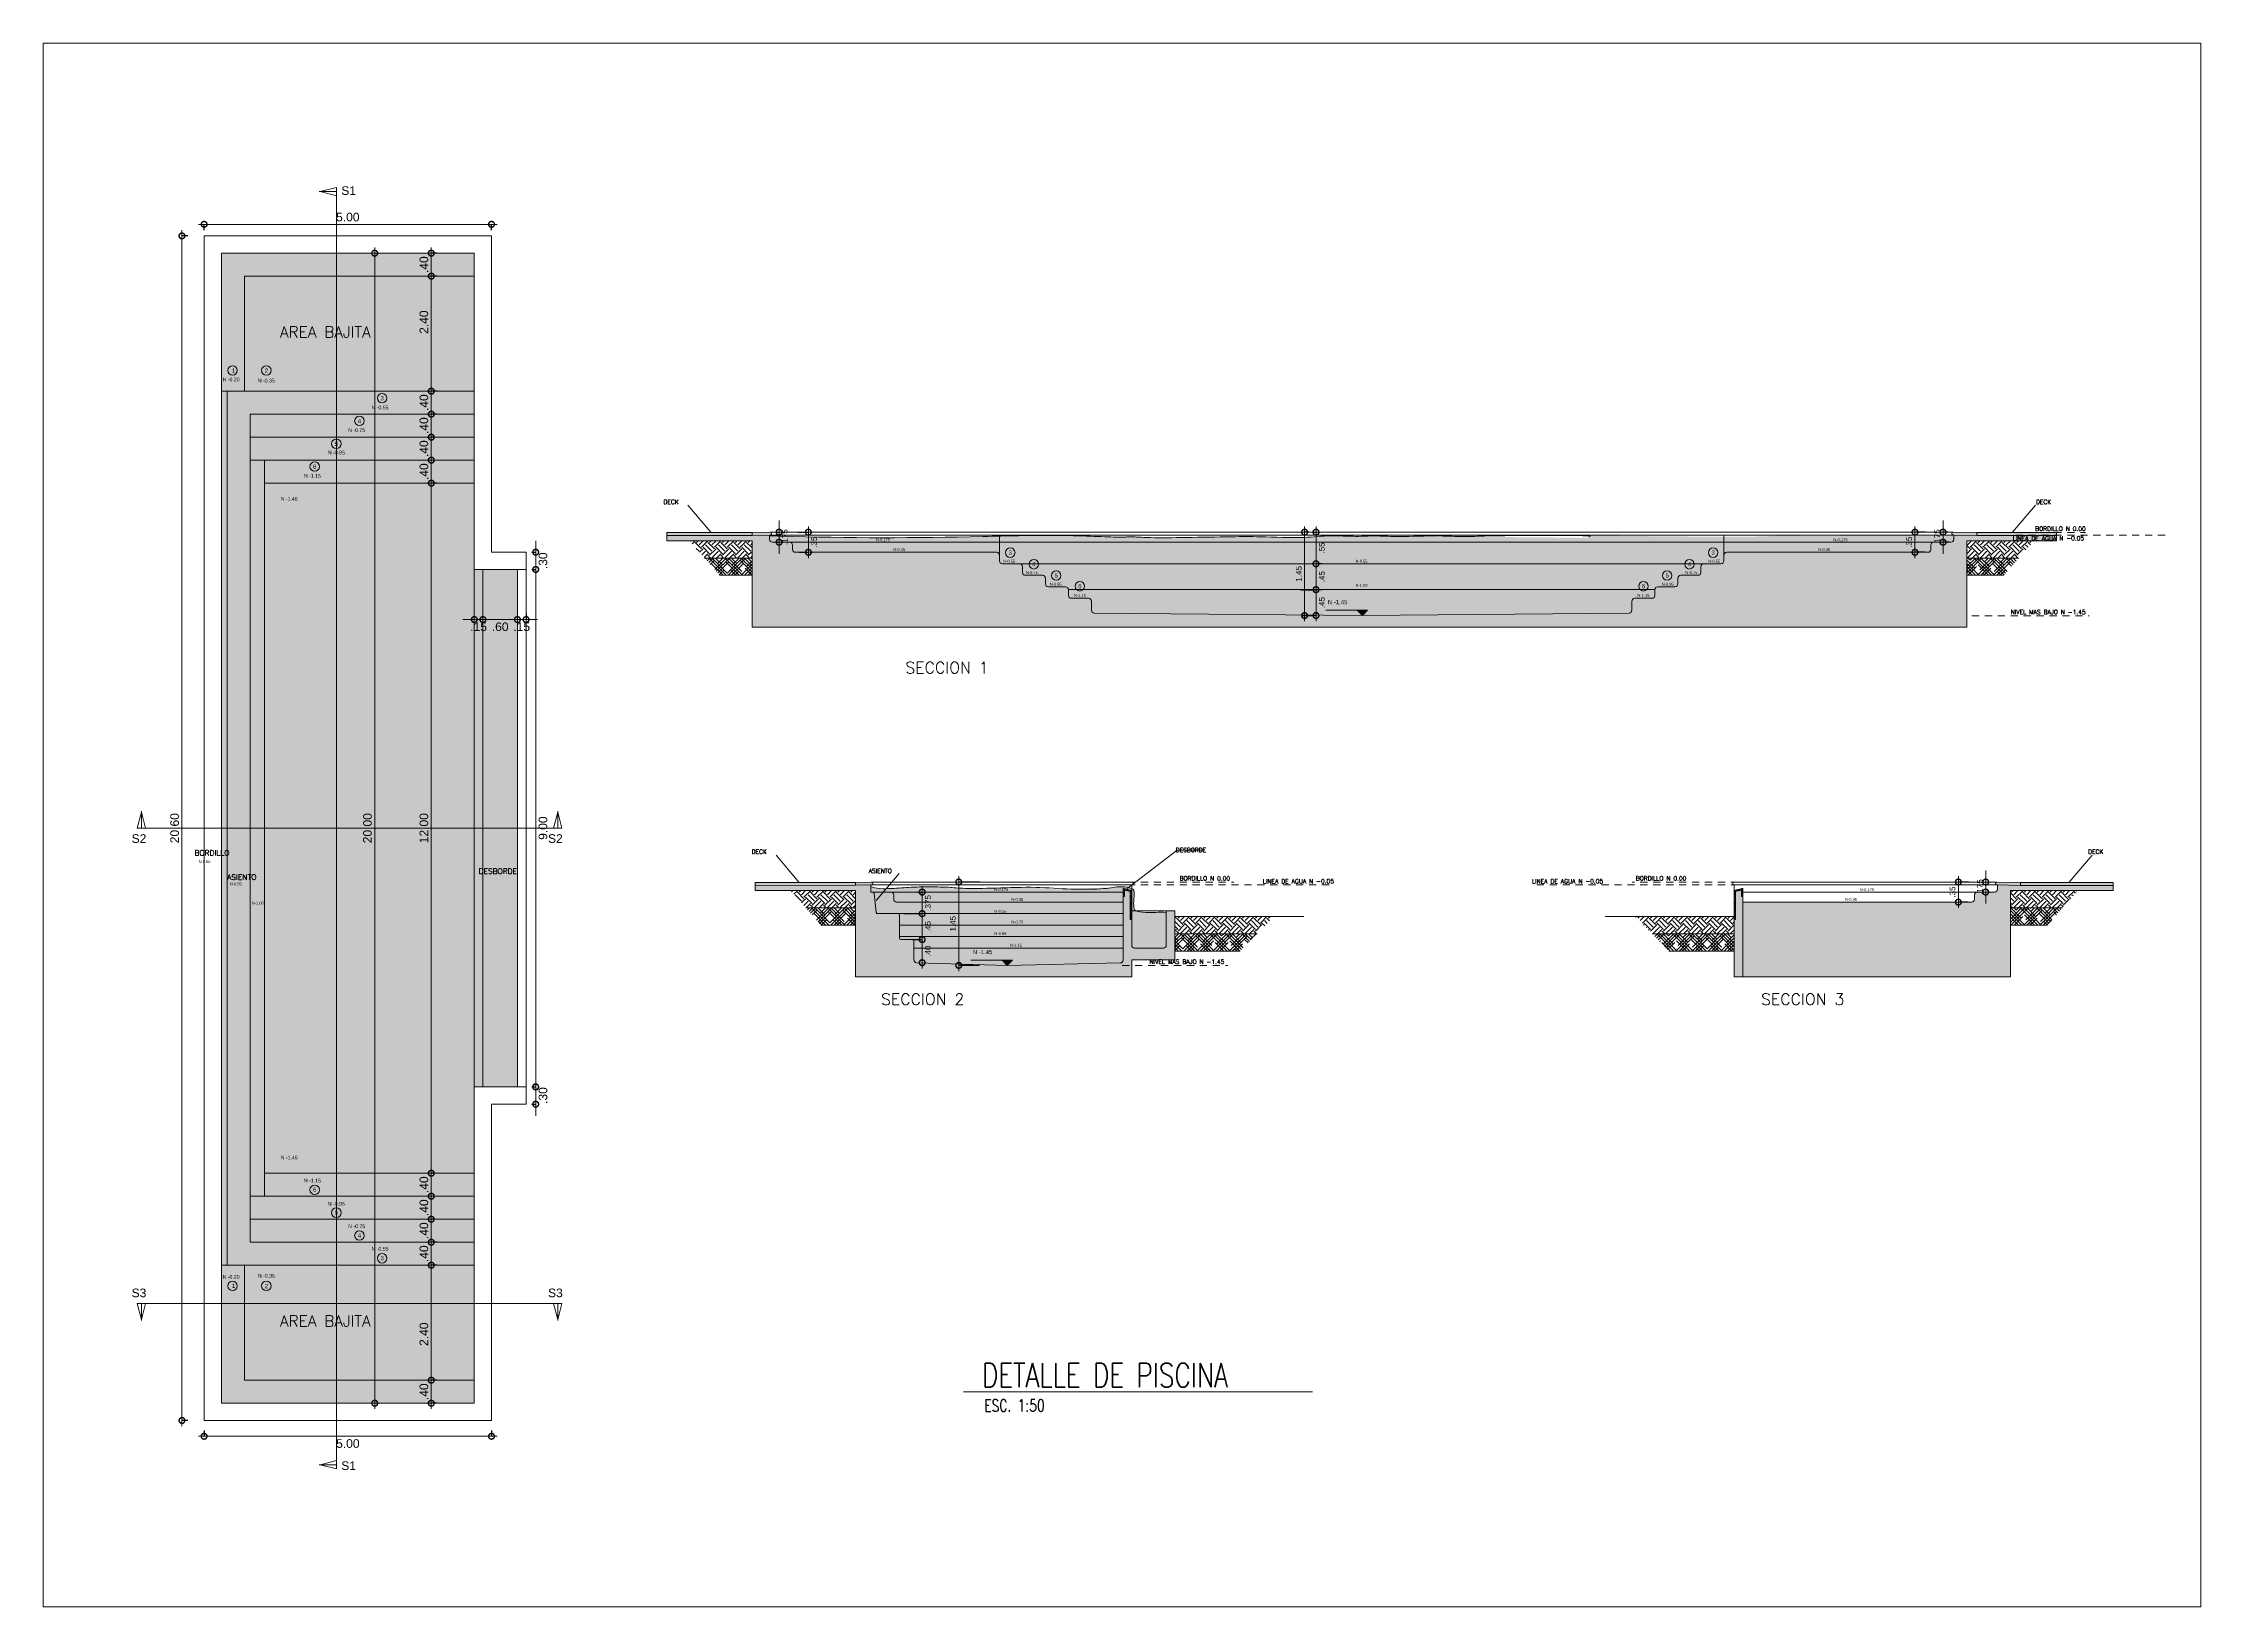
# Model space of a CAD drawing. Header units: metres. Extents: x 8 to 2416, y -346 to 476.
# Drawn here: x 278.74 to 316.27, y -24.27 to 2.92 of the extents above; entities that cross this region are included whole.
import ezdxf

# ---------------------------------------------------------------- set-up
doc = ezdxf.new("R2010")
doc.units = ezdxf.units.M
doc.header["$PDMODE"] = 34
for name, pattern in [('0', [0]), ('CONTINU', [0]), ('DASHED2', [0.375, 0.25, -0.125])]:
    doc.linetypes.add(name, pattern=pattern)
doc.layers.get('0').update_dxf_attribs({"color": 250, "linetype": '0', "lineweight": 20})
doc.layers.get('Defpoints').update_dxf_attribs({"color": 6})
for name, color, linetype, lineweight in [('corte', 250, 'Continuous', 20), ('DIMENSIONES', 5, 'Continuous', 5), ('NIVEL', 253, 'DASHED2', 0), ('piscina', 131, 'Continuous', 0), ('piso', 253, 'Continuous', 0), ('SE-2', 252, 'Continuous', 9), ('SE-3', 253, 'Continuous', 5), ('textos', 7, 'Continuous', 0)]:
    doc.layers.add(name, color=color, linetype=linetype, lineweight=lineweight)
doc.layers.add('pisos', color=253, linetype='Continuous', lineweight=0, transparency=0.1)
doc.layers.add('RELLENO SECCION', color=8, linetype='Continuous', lineweight=0, transparency=0.4)
doc.styles.add('AC', font='framd.ttf')
doc.styles.add('Arch-Dim', font='romans.shx', dxfattribs={"width": 0.75})
doc.styles.add('ESC100-2mm', font='arial.ttf', dxfattribs={"height": 0.15})
doc.styles.add('ESC50-2mm', font='arial.ttf', dxfattribs={"height": 0.1})
doc.styles.get("Standard").update_dxf_attribs({"font": 'arial.ttf', "height": 0.1875})
doc.dimstyles.new('DIMS100', dxfattribs={"dimtxt": 0.15, "dimasz": 0.2, "dimexe": 0.1, "dimexo": 0.1, "dimgap": 0.05, "dimtad": 2, "dimzin": 4, "dimdsep": 46, "dimtxsty": 'ESC100-2mm', "dimblk": 'DOTSMALL', "dimcen": 0.1, "dimdle": 0.1, "dimclrd": 256, "dimclre": 256, "dimclrt": 1, "dimadec": 0, "dimazin": 0, "dimtfac": 1, "dimtix": 1, "dimtmove": 2, "dimatfit": 3, "dimfxl": 1, "dimtolj": 1, "dimtzin": 0, "dimlwd": -1, "dimarcsym": 0})

# ---------------------------------------------------------------- blocks, each defined once
blk = doc.blocks.new('_DotSmall')
at = {"color": 0, "linetype": 'ByBlock', "lineweight": 13, "const_width": 0.5}
blk.add_lwpolyline([(-0.0625, 0, 1), (0.0625, 0, 1)], format="xyb", close=True, dxfattribs=at)
blk = doc.blocks.new('*D710')
at = {"layer": 'Defpoints', "color": 0, "transparency": 16777216}
for p in [(281.571, -0.43), (281.154, -21.03), (281.571, -21.03)]:
    blk.add_point(p, dxfattribs=at)
at = {"layer": 'DIMENSIONES', "transparency": 16777216}
blk.add_line((281.154, -0.33), (281.154, -21.13), dxfattribs=at)
at = {"layer": 'DIMENSIONES', "lineweight": -2, "transparency": 16777216}
for p, q in [((281.254, -0.43), (281.154, -0.43)), ((281.254, -21.03), (281.154, -21.03))]:
    blk.add_line(p, q, dxfattribs=at)
at = {"layer": 'DIMENSIONES', "transparency": 16777216, "xscale": 0.2, "yscale": 0.2, "zscale": 0.2}
for p, rotation in [((281.154, -0.43), 90), ((281.154, -21.03), 270)]:
    blk.add_blockref('_DotSmall', p, dxfattribs=dict(at, rotation=rotation))
at = {"layer": 'DIMENSIONES', "color": 5, "transparency": 16777216, "insert": (281.027, -10.73), "char_height": 0.15, "attachment_point": 5, "rotation": 90, "style": 'ESC100-2mm'}
blk.add_mtext('\\A1;20.60', dxfattribs=at)
blk = doc.blocks.new('*D711')
at = {"layer": 'Defpoints', "color": 0, "transparency": 16777216}
for p in [(286.539, -0.229), (281.539, -0.572), (286.539, -0.572)]:
    blk.add_point(p, dxfattribs=at)
at = {"layer": 'DIMENSIONES', "transparency": 16777216}
blk.add_line((281.439, -0.229), (286.639, -0.229), dxfattribs=at)
at = {"layer": 'DIMENSIONES', "lineweight": -2, "transparency": 16777216}
for p, q in [((281.539, -0.329), (281.539, -0.229)), ((286.539, -0.329), (286.539, -0.229))]:
    blk.add_line(p, q, dxfattribs=at)
at = {"layer": 'DIMENSIONES', "transparency": 16777216, "xscale": 0.2, "yscale": 0.2, "zscale": 0.2, "rotation": 180}
blk.add_blockref('_DotSmall', (281.539, -0.229), dxfattribs=at)
at = {"layer": 'DIMENSIONES', "transparency": 16777216, "xscale": 0.2, "yscale": 0.2, "zscale": 0.2}
blk.add_blockref('_DotSmall', (286.539, -0.229), dxfattribs=at)
at = {"layer": 'DIMENSIONES', "color": 5, "transparency": 16777216, "insert": (284.039, -0.103), "char_height": 0.15, "attachment_point": 5, "style": 'ESC100-2mm'}
blk.add_mtext('\\A1;5.00', dxfattribs=at)
blk = doc.blocks.new('*D712')
at = {"layer": 'Defpoints', "color": 0, "transparency": 16777216}
for p in [(281.539, -21.03), (286.539, -21.03), (286.539, -21.305)]:
    blk.add_point(p, dxfattribs=at)
at = {"layer": 'DIMENSIONES', "transparency": 16777216}
blk.add_line((281.439, -21.305), (286.639, -21.305), dxfattribs=at)
at = {"layer": 'DIMENSIONES', "lineweight": -2, "transparency": 16777216}
for p, q in [((281.539, -21.205), (281.539, -21.305)), ((286.539, -21.205), (286.539, -21.305))]:
    blk.add_line(p, q, dxfattribs=at)
at = {"layer": 'DIMENSIONES', "transparency": 16777216, "xscale": 0.2, "yscale": 0.2, "zscale": 0.2, "rotation": 180}
blk.add_blockref('_DotSmall', (281.539, -21.305), dxfattribs=at)
at = {"layer": 'DIMENSIONES', "transparency": 16777216, "xscale": 0.2, "yscale": 0.2, "zscale": 0.2}
blk.add_blockref('_DotSmall', (286.539, -21.305), dxfattribs=at)
at = {"layer": 'DIMENSIONES', "color": 5, "transparency": 16777216, "insert": (284.039, -21.432), "char_height": 0.15, "attachment_point": 5, "style": 'ESC100-2mm'}
blk.add_mtext('\\A1;5.00', dxfattribs=at)
blk = doc.blocks.new('*D713')
at = {"layer": 'Defpoints', "color": 0, "transparency": 16777216}
for p in [(286.376, -20.33), (285.49, -20.73), (286.376, -20.73)]:
    blk.add_point(p, dxfattribs=at)
at = {"layer": 'DIMENSIONES', "transparency": 16777216}
blk.add_line((285.49, -20.23), (285.49, -20.83), dxfattribs=at)
at = {"layer": 'DIMENSIONES', "lineweight": -2, "transparency": 16777216}
for p, q in [((285.59, -20.33), (285.49, -20.33)), ((285.59, -20.73), (285.49, -20.73))]:
    blk.add_line(p, q, dxfattribs=at)
at = {"layer": 'DIMENSIONES', "transparency": 16777216, "xscale": 0.2, "yscale": 0.2, "zscale": 0.2}
for p, rotation in [((285.49, -20.33), 90), ((285.49, -20.73), 270)]:
    blk.add_blockref('_DotSmall', p, dxfattribs=dict(at, rotation=rotation))
at = {"layer": 'DIMENSIONES', "color": 5, "transparency": 16777216, "insert": (285.363, -20.53), "char_height": 0.15, "attachment_point": 5, "rotation": 90, "style": 'ESC100-2mm'}
blk.add_mtext('\\A1;.40', dxfattribs=at)
blk = doc.blocks.new('*D714')
at = {"layer": 'Defpoints', "color": 0, "transparency": 16777216}
for p in [(285.49, -18.33), (286.071, -18.33), (286.111, -20.73)]:
    blk.add_point(p, dxfattribs=at)
at = {"layer": 'DIMENSIONES', "transparency": 16777216}
blk.add_line((285.49, -20.83), (285.49, -18.23), dxfattribs=at)
at = {"layer": 'DIMENSIONES', "lineweight": -2, "transparency": 16777216}
for p, q in [((285.59, -18.33), (285.49, -18.33)), ((285.59, -20.73), (285.49, -20.73))]:
    blk.add_line(p, q, dxfattribs=at)
at = {"layer": 'DIMENSIONES', "transparency": 16777216, "xscale": 0.2, "yscale": 0.2, "zscale": 0.2}
for p, rotation in [((285.49, -18.33), 90), ((285.49, -20.73), 270)]:
    blk.add_blockref('_DotSmall', p, dxfattribs=dict(at, rotation=rotation))
at = {"layer": 'DIMENSIONES', "color": 5, "transparency": 16777216, "insert": (285.363, -19.53), "char_height": 0.15, "attachment_point": 5, "rotation": 90, "style": 'ESC100-2mm'}
blk.add_mtext('\\A1;2.40', dxfattribs=at)
blk = doc.blocks.new('*D715')
at = {"layer": 'Defpoints', "color": 0, "transparency": 16777216}
for p in [(285.49, -17.93), (286.071, -17.93), (286.071, -18.33)]:
    blk.add_point(p, dxfattribs=at)
at = {"layer": 'DIMENSIONES', "transparency": 16777216}
blk.add_line((285.49, -18.43), (285.49, -17.83), dxfattribs=at)
at = {"layer": 'DIMENSIONES', "lineweight": -2, "transparency": 16777216}
for p, q in [((285.59, -17.93), (285.49, -17.93)), ((285.59, -18.33), (285.49, -18.33))]:
    blk.add_line(p, q, dxfattribs=at)
at = {"layer": 'DIMENSIONES', "transparency": 16777216, "xscale": 0.2, "yscale": 0.2, "zscale": 0.2}
for p, rotation in [((285.49, -17.93), 90), ((285.49, -18.33), 270)]:
    blk.add_blockref('_DotSmall', p, dxfattribs=dict(at, rotation=rotation))
at = {"layer": 'DIMENSIONES', "color": 5, "transparency": 16777216, "insert": (285.363, -18.13), "char_height": 0.15, "attachment_point": 5, "rotation": 90, "style": 'ESC100-2mm'}
blk.add_mtext('\\A1;.40', dxfattribs=at)
blk = doc.blocks.new('*D716')
at = {"layer": 'Defpoints', "color": 0, "transparency": 16777216}
for p in [(285.49, -17.53), (285.626, -17.53), (286.071, -17.93)]:
    blk.add_point(p, dxfattribs=at)
at = {"layer": 'DIMENSIONES', "transparency": 16777216}
blk.add_line((285.49, -18.03), (285.49, -17.43), dxfattribs=at)
at = {"layer": 'DIMENSIONES', "lineweight": -2, "transparency": 16777216}
for p, q in [((285.526, -17.53), (285.49, -17.53)), ((285.59, -17.93), (285.49, -17.93))]:
    blk.add_line(p, q, dxfattribs=at)
at = {"layer": 'DIMENSIONES', "transparency": 16777216, "xscale": 0.2, "yscale": 0.2, "zscale": 0.2}
for p, rotation in [((285.49, -17.53), 90), ((285.49, -17.93), 270)]:
    blk.add_blockref('_DotSmall', p, dxfattribs=dict(at, rotation=rotation))
at = {"layer": 'DIMENSIONES', "color": 5, "transparency": 16777216, "insert": (285.363, -17.73), "char_height": 0.15, "attachment_point": 5, "rotation": 90, "style": 'ESC100-2mm'}
blk.add_mtext('\\A1;.40', dxfattribs=at)
blk = doc.blocks.new('*D717')
at = {"layer": 'Defpoints', "color": 0, "transparency": 16777216}
for p in [(285.49, -17.13), (285.601, -17.13), (285.626, -17.53)]:
    blk.add_point(p, dxfattribs=at)
at = {"layer": 'DIMENSIONES', "transparency": 16777216}
blk.add_line((285.49, -17.63), (285.49, -17.03), dxfattribs=at)
at = {"layer": 'DIMENSIONES', "lineweight": -2, "transparency": 16777216}
for p, q in [((285.501, -17.13), (285.49, -17.13)), ((285.526, -17.53), (285.49, -17.53))]:
    blk.add_line(p, q, dxfattribs=at)
at = {"layer": 'DIMENSIONES', "transparency": 16777216, "xscale": 0.2, "yscale": 0.2, "zscale": 0.2}
for p, rotation in [((285.49, -17.13), 90), ((285.49, -17.53), 270)]:
    blk.add_blockref('_DotSmall', p, dxfattribs=dict(at, rotation=rotation))
at = {"layer": 'DIMENSIONES', "color": 5, "transparency": 16777216, "insert": (285.363, -17.33), "char_height": 0.15, "attachment_point": 5, "rotation": 90, "style": 'ESC100-2mm'}
blk.add_mtext('\\A1;.40', dxfattribs=at)
blk = doc.blocks.new('*D718')
at = {"layer": 'Defpoints', "color": 0, "transparency": 16777216}
for p in [(285.49, -16.73), (285.626, -16.73), (285.601, -17.13)]:
    blk.add_point(p, dxfattribs=at)
at = {"layer": 'DIMENSIONES', "transparency": 16777216}
blk.add_line((285.49, -17.23), (285.49, -16.63), dxfattribs=at)
at = {"layer": 'DIMENSIONES', "lineweight": -2, "transparency": 16777216}
for p, q in [((285.526, -16.73), (285.49, -16.73)), ((285.501, -17.13), (285.49, -17.13))]:
    blk.add_line(p, q, dxfattribs=at)
at = {"layer": 'DIMENSIONES', "transparency": 16777216, "xscale": 0.2, "yscale": 0.2, "zscale": 0.2}
for p, rotation in [((285.49, -16.73), 90), ((285.49, -17.13), 270)]:
    blk.add_blockref('_DotSmall', p, dxfattribs=dict(at, rotation=rotation))
at = {"layer": 'DIMENSIONES', "color": 5, "transparency": 16777216, "insert": (285.363, -16.93), "char_height": 0.15, "attachment_point": 5, "rotation": 90, "style": 'ESC100-2mm'}
blk.add_mtext('\\A1;.40', dxfattribs=at)
blk = doc.blocks.new('*D719')
at = {"layer": 'Defpoints', "color": 0, "transparency": 16777216}
for p in [(285.49, -4.73), (285.999, -4.73), (285.626, -16.73)]:
    blk.add_point(p, dxfattribs=at)
at = {"layer": 'DIMENSIONES', "transparency": 16777216}
blk.add_line((285.49, -16.83), (285.49, -4.63), dxfattribs=at)
at = {"layer": 'DIMENSIONES', "lineweight": -2, "transparency": 16777216}
for p, q in [((285.59, -4.73), (285.49, -4.73)), ((285.526, -16.73), (285.49, -16.73))]:
    blk.add_line(p, q, dxfattribs=at)
at = {"layer": 'DIMENSIONES', "transparency": 16777216, "xscale": 0.2, "yscale": 0.2, "zscale": 0.2}
for p, rotation in [((285.49, -4.73), 90), ((285.49, -16.73), 270)]:
    blk.add_blockref('_DotSmall', p, dxfattribs=dict(at, rotation=rotation))
at = {"layer": 'DIMENSIONES', "color": 5, "transparency": 16777216, "insert": (285.363, -10.73), "char_height": 0.15, "attachment_point": 5, "rotation": 90, "style": 'ESC100-2mm'}
blk.add_mtext('\\A1;12.00', dxfattribs=at)
blk = doc.blocks.new('*D725')
at = {"layer": 'Defpoints', "color": 0, "transparency": 16777216}
for p in [(285.49, -0.73), (286.376, -0.73), (286.376, -1.13)]:
    blk.add_point(p, dxfattribs=at)
at = {"layer": 'DIMENSIONES', "transparency": 16777216}
blk.add_line((285.49, -1.23), (285.49, -0.63), dxfattribs=at)
at = {"layer": 'DIMENSIONES', "lineweight": -2, "transparency": 16777216}
for p, q in [((285.59, -0.73), (285.49, -0.73)), ((285.59, -1.13), (285.49, -1.13))]:
    blk.add_line(p, q, dxfattribs=at)
at = {"layer": 'DIMENSIONES', "transparency": 16777216, "xscale": 0.2, "yscale": 0.2, "zscale": 0.2}
for p, rotation in [((285.49, -0.73), 90), ((285.49, -1.13), 270)]:
    blk.add_blockref('_DotSmall', p, dxfattribs=dict(at, rotation=rotation))
at = {"layer": 'DIMENSIONES', "color": 5, "transparency": 16777216, "insert": (285.363, -0.93), "char_height": 0.15, "attachment_point": 5, "rotation": 90, "style": 'ESC100-2mm'}
blk.add_mtext('\\A1;.40', dxfattribs=at)
blk = doc.blocks.new('*D723')
at = {"layer": 'Defpoints', "color": 0, "transparency": 16777216}
for p in [(286.111, -0.73), (285.49, -3.13), (286.071, -3.13)]:
    blk.add_point(p, dxfattribs=at)
at = {"layer": 'DIMENSIONES', "transparency": 16777216}
blk.add_line((285.49, -0.63), (285.49, -3.23), dxfattribs=at)
at = {"layer": 'DIMENSIONES', "lineweight": -2, "transparency": 16777216}
for p, q in [((285.59, -0.73), (285.49, -0.73)), ((285.59, -3.13), (285.49, -3.13))]:
    blk.add_line(p, q, dxfattribs=at)
at = {"layer": 'DIMENSIONES', "transparency": 16777216, "xscale": 0.2, "yscale": 0.2, "zscale": 0.2}
for p, rotation in [((285.49, -0.73), 90), ((285.49, -3.13), 270)]:
    blk.add_blockref('_DotSmall', p, dxfattribs=dict(at, rotation=rotation))
at = {"layer": 'DIMENSIONES', "color": 5, "transparency": 16777216, "insert": (285.363, -1.93), "char_height": 0.15, "attachment_point": 5, "rotation": 90, "style": 'ESC100-2mm'}
blk.add_mtext('\\A1;2.40', dxfattribs=at)
blk = doc.blocks.new('*D724')
at = {"layer": 'Defpoints', "color": 0, "transparency": 16777216}
for p in [(286.071, -3.13), (285.49, -3.53), (286.071, -3.53)]:
    blk.add_point(p, dxfattribs=at)
at = {"layer": 'DIMENSIONES', "transparency": 16777216}
blk.add_line((285.49, -3.03), (285.49, -3.63), dxfattribs=at)
at = {"layer": 'DIMENSIONES', "lineweight": -2, "transparency": 16777216}
for p, q in [((285.59, -3.13), (285.49, -3.13)), ((285.59, -3.53), (285.49, -3.53))]:
    blk.add_line(p, q, dxfattribs=at)
at = {"layer": 'DIMENSIONES', "transparency": 16777216, "xscale": 0.2, "yscale": 0.2, "zscale": 0.2}
for p, rotation in [((285.49, -3.13), 90), ((285.49, -3.53), 270)]:
    blk.add_blockref('_DotSmall', p, dxfattribs=dict(at, rotation=rotation))
at = {"layer": 'DIMENSIONES', "color": 5, "transparency": 16777216, "insert": (285.363, -3.33), "char_height": 0.15, "attachment_point": 5, "rotation": 90, "style": 'ESC100-2mm'}
blk.add_mtext('\\A1;.40', dxfattribs=at)
blk = doc.blocks.new('*D720')
at = {"layer": 'Defpoints', "color": 0, "transparency": 16777216}
for p in [(286.071, -3.53), (285.49, -3.93), (285.626, -3.93)]:
    blk.add_point(p, dxfattribs=at)
at = {"layer": 'DIMENSIONES', "transparency": 16777216}
blk.add_line((285.49, -3.43), (285.49, -4.03), dxfattribs=at)
at = {"layer": 'DIMENSIONES', "lineweight": -2, "transparency": 16777216}
for p, q in [((285.59, -3.53), (285.49, -3.53)), ((285.526, -3.93), (285.49, -3.93))]:
    blk.add_line(p, q, dxfattribs=at)
at = {"layer": 'DIMENSIONES', "transparency": 16777216, "xscale": 0.2, "yscale": 0.2, "zscale": 0.2}
for p, rotation in [((285.49, -3.53), 90), ((285.49, -3.93), 270)]:
    blk.add_blockref('_DotSmall', p, dxfattribs=dict(at, rotation=rotation))
at = {"layer": 'DIMENSIONES', "color": 5, "transparency": 16777216, "insert": (285.363, -3.73), "char_height": 0.15, "attachment_point": 5, "rotation": 90, "style": 'ESC100-2mm'}
blk.add_mtext('\\A1;.40', dxfattribs=at)
blk = doc.blocks.new('*D721')
at = {"layer": 'Defpoints', "color": 0, "transparency": 16777216}
for p in [(285.626, -3.93), (285.49, -4.33), (285.601, -4.33)]:
    blk.add_point(p, dxfattribs=at)
at = {"layer": 'DIMENSIONES', "transparency": 16777216}
blk.add_line((285.49, -3.83), (285.49, -4.43), dxfattribs=at)
at = {"layer": 'DIMENSIONES', "lineweight": -2, "transparency": 16777216}
for p, q in [((285.526, -3.93), (285.49, -3.93)), ((285.501, -4.33), (285.49, -4.33))]:
    blk.add_line(p, q, dxfattribs=at)
at = {"layer": 'DIMENSIONES', "transparency": 16777216, "xscale": 0.2, "yscale": 0.2, "zscale": 0.2}
for p, rotation in [((285.49, -3.93), 90), ((285.49, -4.33), 270)]:
    blk.add_blockref('_DotSmall', p, dxfattribs=dict(at, rotation=rotation))
at = {"layer": 'DIMENSIONES', "color": 5, "transparency": 16777216, "insert": (285.363, -4.13), "char_height": 0.15, "attachment_point": 5, "rotation": 90, "style": 'ESC100-2mm'}
blk.add_mtext('\\A1;.40', dxfattribs=at)
blk = doc.blocks.new('*D722')
at = {"layer": 'Defpoints', "color": 0, "transparency": 16777216}
for p in [(285.601, -4.33), (285.49, -4.73), (285.626, -4.73)]:
    blk.add_point(p, dxfattribs=at)
at = {"layer": 'DIMENSIONES', "transparency": 16777216}
blk.add_line((285.49, -4.23), (285.49, -4.83), dxfattribs=at)
at = {"layer": 'DIMENSIONES', "lineweight": -2, "transparency": 16777216}
for p, q in [((285.501, -4.33), (285.49, -4.33)), ((285.526, -4.73), (285.49, -4.73))]:
    blk.add_line(p, q, dxfattribs=at)
at = {"layer": 'DIMENSIONES', "transparency": 16777216, "xscale": 0.2, "yscale": 0.2, "zscale": 0.2}
for p, rotation in [((285.49, -4.33), 90), ((285.49, -4.73), 270)]:
    blk.add_blockref('_DotSmall', p, dxfattribs=dict(at, rotation=rotation))
at = {"layer": 'DIMENSIONES', "color": 5, "transparency": 16777216, "insert": (285.363, -4.53), "char_height": 0.15, "attachment_point": 5, "rotation": 90, "style": 'ESC100-2mm'}
blk.add_mtext('\\A1;.40', dxfattribs=at)
blk = doc.blocks.new('*D726')
at = {"layer": 'Defpoints', "color": 0, "transparency": 16777216}
for p in [(284.507, -0.73), (284.62, -0.73), (284.62, -20.73)]:
    blk.add_point(p, dxfattribs=at)
at = {"layer": 'DIMENSIONES', "transparency": 16777216}
blk.add_line((284.507, -20.83), (284.507, -0.63), dxfattribs=at)
at = {"layer": 'DIMENSIONES', "lineweight": -2, "transparency": 16777216}
for p, q in [((284.52, -0.73), (284.507, -0.73)), ((284.52, -20.73), (284.507, -20.73))]:
    blk.add_line(p, q, dxfattribs=at)
at = {"layer": 'DIMENSIONES', "transparency": 16777216, "xscale": 0.2, "yscale": 0.2, "zscale": 0.2}
for p, rotation in [((284.507, -0.73), 90), ((284.507, -20.73), 270)]:
    blk.add_blockref('_DotSmall', p, dxfattribs=dict(at, rotation=rotation))
at = {"layer": 'DIMENSIONES', "color": 5, "transparency": 16777216, "insert": (284.381, -10.73), "char_height": 0.15, "attachment_point": 5, "rotation": 90, "style": 'ESC100-2mm'}
blk.add_mtext('\\A1;20.00', dxfattribs=at)
blk = doc.blocks.new('*D727')
at = {"layer": 'Defpoints', "color": 0, "transparency": 16777216}
for p in [(287.139, -5.93), (287.139, -6.23), (287.307, -6.23)]:
    blk.add_point(p, dxfattribs=at)
at = {"layer": 'DIMENSIONES', "lineweight": -2, "transparency": 16777216}
for p, q in [((287.239, -5.93), (287.307, -5.93)), ((287.239, -6.23), (287.307, -6.23))]:
    blk.add_line(p, q, dxfattribs=at)
at = {"layer": 'DIMENSIONES', "transparency": 16777216}
for p, q in [((287.307, -5.93), (287.307, -5.73)), ((287.307, -5.93), (287.307, -6.23)), ((287.307, -6.23), (287.307, -6.43))]:
    blk.add_line(p, q, dxfattribs=at)
at = {"layer": 'DIMENSIONES', "transparency": 16777216, "xscale": 0.2, "yscale": 0.2, "zscale": 0.2}
for p, rotation in [((287.307, -5.93), 270), ((287.307, -6.23), 90)]:
    blk.add_blockref('_DotSmall', p, dxfattribs=dict(at, rotation=rotation))
at = {"layer": 'DIMENSIONES', "color": 5, "transparency": 16777216, "insert": (287.434, -6.08), "char_height": 0.15, "attachment_point": 5, "rotation": 90, "style": 'ESC100-2mm'}
blk.add_mtext('\\A1;.30', dxfattribs=at)
blk = doc.blocks.new('*D728')
at = {"layer": 'Defpoints', "color": 0, "transparency": 16777216}
for p in [(287.139, -15.23), (287.307, -15.23), (287.139, -15.53)]:
    blk.add_point(p, dxfattribs=at)
at = {"layer": 'DIMENSIONES', "lineweight": -2, "transparency": 16777216}
for p, q in [((287.239, -15.23), (287.307, -15.23)), ((287.239, -15.53), (287.307, -15.53))]:
    blk.add_line(p, q, dxfattribs=at)
at = {"layer": 'DIMENSIONES', "transparency": 16777216}
for p, q in [((287.307, -15.23), (287.307, -15.03)), ((287.307, -15.53), (287.307, -15.23)), ((287.307, -15.53), (287.307, -15.73))]:
    blk.add_line(p, q, dxfattribs=at)
at = {"layer": 'DIMENSIONES', "transparency": 16777216, "xscale": 0.2, "yscale": 0.2, "zscale": 0.2}
for p, rotation in [((287.307, -15.23), 270), ((287.307, -15.53), 90)]:
    blk.add_blockref('_DotSmall', p, dxfattribs=dict(at, rotation=rotation))
at = {"layer": 'DIMENSIONES', "color": 5, "transparency": 16777216, "insert": (287.434, -15.38), "char_height": 0.15, "attachment_point": 5, "rotation": 90, "style": 'ESC100-2mm'}
blk.add_mtext('\\A1;.30', dxfattribs=at)
blk = doc.blocks.new('*D729')
at = {"layer": 'Defpoints', "color": 0, "transparency": 16777216}
for p in [(287.139, -6.23), (287.139, -15.227), (287.307, -15.227)]:
    blk.add_point(p, dxfattribs=at)
at = {"layer": 'DIMENSIONES', "lineweight": -2, "transparency": 16777216}
for p, q in [((287.239, -6.23), (287.307, -6.23)), ((287.239, -15.227), (287.307, -15.227))]:
    blk.add_line(p, q, dxfattribs=at)
at = {"layer": 'DIMENSIONES', "transparency": 16777216}
blk.add_line((287.307, -6.13), (287.307, -15.327), dxfattribs=at)
at = {"layer": 'DIMENSIONES', "transparency": 16777216, "xscale": 0.2, "yscale": 0.2, "zscale": 0.2}
for p, rotation in [((287.307, -6.23), 90), ((287.307, -15.227), 270)]:
    blk.add_blockref('_DotSmall', p, dxfattribs=dict(at, rotation=rotation))
at = {"layer": 'DIMENSIONES', "color": 5, "transparency": 16777216, "insert": (287.434, -10.729), "char_height": 0.15, "attachment_point": 5, "rotation": 90, "style": 'ESC100-2mm'}
blk.add_mtext('\\A1;9.00', dxfattribs=at)
blk = doc.blocks.new('*D730')
at = {"layer": 'Defpoints', "color": 0, "transparency": 16777216}
for p in [(286.239, -6.988), (286.389, -6.988), (286.389, -7.102)]:
    blk.add_point(p, dxfattribs=at)
at = {"layer": 'DIMENSIONES', "transparency": 16777216}
for p, q in [((286.239, -7.102), (286.039, -7.102)), ((286.239, -7.102), (286.389, -7.102)), ((286.389, -7.102), (286.589, -7.102))]:
    blk.add_line(p, q, dxfattribs=at)
at = {"layer": 'DIMENSIONES', "lineweight": -2, "transparency": 16777216}
for p, q in [((286.239, -7.088), (286.239, -7.102)), ((286.389, -7.088), (286.389, -7.102))]:
    blk.add_line(p, q, dxfattribs=at)
at = {"layer": 'DIMENSIONES', "transparency": 16777216, "xscale": 0.2, "yscale": 0.2, "zscale": 0.2}
blk.add_blockref('_DotSmall', (286.239, -7.102), dxfattribs=at)
at = {"layer": 'DIMENSIONES', "transparency": 16777216, "xscale": 0.2, "yscale": 0.2, "zscale": 0.2, "rotation": 180}
blk.add_blockref('_DotSmall', (286.389, -7.102), dxfattribs=at)
at = {"layer": 'DIMENSIONES', "color": 5, "transparency": 16777216, "insert": (286.314, -7.228), "char_height": 0.15, "attachment_point": 5, "style": 'ESC100-2mm'}
blk.add_mtext('\\A1;.15', dxfattribs=at)
blk = doc.blocks.new('*D731')
at = {"layer": 'Defpoints', "color": 0, "transparency": 16777216}
for p in [(286.389, -6.988), (286.989, -7.042), (286.989, -7.102)]:
    blk.add_point(p, dxfattribs=at)
at = {"layer": 'DIMENSIONES', "transparency": 16777216}
blk.add_line((286.289, -7.102), (287.089, -7.102), dxfattribs=at)
at = {"layer": 'DIMENSIONES', "lineweight": -2, "transparency": 16777216}
blk.add_line((286.389, -7.088), (286.389, -7.102), dxfattribs=at)
at = {"layer": 'DIMENSIONES', "transparency": 16777216, "xscale": 0.2, "yscale": 0.2, "zscale": 0.2, "rotation": 180}
blk.add_blockref('_DotSmall', (286.389, -7.102), dxfattribs=at)
at = {"layer": 'DIMENSIONES', "transparency": 16777216, "xscale": 0.2, "yscale": 0.2, "zscale": 0.2}
blk.add_blockref('_DotSmall', (286.989, -7.102), dxfattribs=at)
at = {"layer": 'DIMENSIONES', "color": 5, "transparency": 16777216, "insert": (286.689, -7.228), "char_height": 0.15, "attachment_point": 5, "style": 'ESC100-2mm'}
blk.add_mtext('\\A1;.60', dxfattribs=at)
blk = doc.blocks.new('*D732')
at = {"layer": 'Defpoints', "color": 0, "transparency": 16777216}
for p in [(287.139, -6.661), (286.989, -7.042), (287.139, -7.102)]:
    blk.add_point(p, dxfattribs=at)
at = {"layer": 'DIMENSIONES', "transparency": 16777216}
for p, q in [((286.989, -7.102), (286.789, -7.102)), ((286.989, -7.102), (287.139, -7.102)), ((287.139, -7.102), (287.339, -7.102))]:
    blk.add_line(p, q, dxfattribs=at)
at = {"layer": 'DIMENSIONES', "lineweight": -2, "transparency": 16777216}
blk.add_line((287.139, -7.002), (287.139, -7.102), dxfattribs=at)
at = {"layer": 'DIMENSIONES', "transparency": 16777216, "xscale": 0.2, "yscale": 0.2, "zscale": 0.2}
blk.add_blockref('_DotSmall', (286.989, -7.102), dxfattribs=at)
at = {"layer": 'DIMENSIONES', "transparency": 16777216, "xscale": 0.2, "yscale": 0.2, "zscale": 0.2, "rotation": 180}
blk.add_blockref('_DotSmall', (287.139, -7.102), dxfattribs=at)
at = {"layer": 'DIMENSIONES', "color": 5, "transparency": 16777216, "insert": (287.064, -7.228), "char_height": 0.15, "attachment_point": 5, "style": 'ESC100-2mm'}
blk.add_mtext('\\A1;.15', dxfattribs=at)
blk = doc.blocks.new('INDI.PISO')
blk.add_hatch(color=256).paths.add_polyline_path([(0, 0), (0.183, 0), (0.092, -0.092)])
blk.add_line((0.183, 0), (0.728, 0))
blk.add_lwpolyline([(0, 0), (0.183, 0), (0.092, -0.092), (0, 0)])
blk = doc.blocks.new('*D733')
at = {"layer": 'Defpoints', "color": 0, "transparency": 16777216}
for p in [(291.767, -5.582), (291.787, -5.932), (292.05, -5.932)]:
    blk.add_point(p, dxfattribs=at)
at = {"layer": 'DIMENSIONES', "lineweight": -2, "transparency": 16777216}
for p, q in [((291.867, -5.582), (292.05, -5.582)), ((291.887, -5.932), (292.05, -5.932))]:
    blk.add_line(p, q, dxfattribs=at)
at = {"layer": 'DIMENSIONES', "transparency": 16777216}
blk.add_line((292.05, -5.482), (292.05, -6.032), dxfattribs=at)
at = {"layer": 'DIMENSIONES', "transparency": 16777216, "xscale": 0.2, "yscale": 0.2, "zscale": 0.2}
for p, rotation in [((292.05, -5.582), 90), ((292.05, -5.932), 270)]:
    blk.add_blockref('_DotSmall', p, dxfattribs=dict(at, rotation=rotation))
at = {"layer": 'DIMENSIONES', "color": 1, "transparency": 16777216, "insert": (292.151, -5.757), "char_height": 0.1, "attachment_point": 5, "rotation": 90, "style": 'ESC50-2mm'}
blk.add_mtext('\\A1;.35', dxfattribs=at)
blk = doc.blocks.new('*D734')
at = {"layer": 'Defpoints', "color": 0, "transparency": 16777216}
for p in [(311.582, -5.582), (311.299, -5.932), (311.562, -5.932)]:
    blk.add_point(p, dxfattribs=at)
at = {"layer": 'DIMENSIONES', "transparency": 16777216}
blk.add_line((311.299, -5.482), (311.299, -6.032), dxfattribs=at)
at = {"layer": 'DIMENSIONES', "lineweight": -2, "transparency": 16777216}
for p, q in [((311.482, -5.582), (311.299, -5.582)), ((311.462, -5.932), (311.299, -5.932))]:
    blk.add_line(p, q, dxfattribs=at)
at = {"layer": 'DIMENSIONES', "transparency": 16777216, "xscale": 0.2, "yscale": 0.2, "zscale": 0.2}
for p, rotation in [((311.299, -5.582), 90), ((311.299, -5.932), 270)]:
    blk.add_blockref('_DotSmall', p, dxfattribs=dict(at, rotation=rotation))
at = {"layer": 'DIMENSIONES', "color": 1, "transparency": 16777216, "insert": (311.198, -5.757), "char_height": 0.1, "attachment_point": 5, "rotation": 90, "style": 'ESC50-2mm'}
blk.add_mtext('\\A1;.35', dxfattribs=at)
blk = doc.blocks.new('*D735')
at = {"layer": 'Defpoints', "color": 0, "transparency": 16777216}
for p in [(300.681, -5.582), (300.853, -5.582), (300.853, -7.032)]:
    blk.add_point(p, dxfattribs=at)
at = {"layer": 'DIMENSIONES', "transparency": 16777216}
blk.add_line((300.681, -7.132), (300.681, -5.482), dxfattribs=at)
at = {"layer": 'DIMENSIONES', "lineweight": -2, "transparency": 16777216}
for p, q in [((300.753, -5.582), (300.681, -5.582)), ((300.753, -7.032), (300.681, -7.032))]:
    blk.add_line(p, q, dxfattribs=at)
at = {"layer": 'DIMENSIONES', "transparency": 16777216, "xscale": 0.2, "yscale": 0.2, "zscale": 0.2}
for p, rotation in [((300.681, -5.582), 90), ((300.681, -7.032), 270)]:
    blk.add_blockref('_DotSmall', p, dxfattribs=dict(at, rotation=rotation))
at = {"layer": 'DIMENSIONES', "color": 1, "transparency": 16777216, "insert": (300.58, -6.307), "char_height": 0.1, "attachment_point": 5, "rotation": 90, "style": 'ESC50-2mm'}
blk.add_mtext('\\A1;1.45', dxfattribs=at)
blk = doc.blocks.new('*D736')
at = {"layer": 'Defpoints', "color": 0, "transparency": 16777216}
for p in [(300.516, -6.582), (300.88, -6.582), (300.528, -7.032)]:
    blk.add_point(p, dxfattribs=at)
at = {"layer": 'DIMENSIONES', "lineweight": -2, "transparency": 16777216}
for p, q in [((300.616, -6.582), (300.88, -6.582)), ((300.628, -7.032), (300.88, -7.032))]:
    blk.add_line(p, q, dxfattribs=at)
at = {"layer": 'DIMENSIONES', "transparency": 16777216}
blk.add_line((300.88, -7.132), (300.88, -6.482), dxfattribs=at)
at = {"layer": 'DIMENSIONES', "transparency": 16777216, "xscale": 0.2, "yscale": 0.2, "zscale": 0.2}
for p, rotation in [((300.88, -6.582), 90), ((300.88, -7.032), 270)]:
    blk.add_blockref('_DotSmall', p, dxfattribs=dict(at, rotation=rotation))
at = {"layer": 'DIMENSIONES', "color": 1, "transparency": 16777216, "insert": (300.981, -6.807), "char_height": 0.1, "attachment_point": 5, "rotation": 90, "style": 'ESC50-2mm'}
blk.add_mtext('\\A1;.45', dxfattribs=at)
blk = doc.blocks.new('*D737')
at = {"layer": 'Defpoints', "color": 0, "transparency": 16777216}
for p in [(300.88, -6.132), (300.88, -6.132), (300.88, -6.582)]:
    blk.add_point(p, dxfattribs=at)
at = {"layer": 'DIMENSIONES', "transparency": 16777216}
blk.add_line((300.88, -6.682), (300.88, -6.032), dxfattribs=at)
at = {"layer": 'DIMENSIONES', "lineweight": -2, "transparency": 16777216}
for p, q in [((300.98, -6.132), (300.88, -6.132)), ((300.98, -6.582), (300.88, -6.582))]:
    blk.add_line(p, q, dxfattribs=at)
at = {"layer": 'DIMENSIONES', "transparency": 16777216, "xscale": 0.2, "yscale": 0.2, "zscale": 0.2}
for p, rotation in [((300.88, -6.132), 90), ((300.88, -6.582), 270)]:
    blk.add_blockref('_DotSmall', p, dxfattribs=dict(at, rotation=rotation))
at = {"layer": 'DIMENSIONES', "color": 1, "transparency": 16777216, "insert": (300.981, -6.357), "char_height": 0.1, "attachment_point": 5, "rotation": 90, "style": 'ESC50-2mm'}
blk.add_mtext('\\A1;.45', dxfattribs=at)
blk = doc.blocks.new('*D738')
at = {"layer": 'Defpoints', "color": 0, "transparency": 16777216}
for p in [(300.88, -5.582), (300.95, -5.582), (300.88, -6.132)]:
    blk.add_point(p, dxfattribs=at)
at = {"layer": 'DIMENSIONES', "lineweight": -2, "transparency": 16777216}
for p, q in [((300.85, -5.582), (300.88, -5.582)), ((300.98, -6.132), (300.88, -6.132))]:
    blk.add_line(p, q, dxfattribs=at)
at = {"layer": 'DIMENSIONES', "transparency": 16777216}
blk.add_line((300.88, -6.232), (300.88, -5.482), dxfattribs=at)
at = {"layer": 'DIMENSIONES', "transparency": 16777216, "xscale": 0.2, "yscale": 0.2, "zscale": 0.2}
for p, rotation in [((300.88, -5.582), 90), ((300.88, -6.132), 270)]:
    blk.add_blockref('_DotSmall', p, dxfattribs=dict(at, rotation=rotation))
at = {"layer": 'DIMENSIONES', "color": 1, "transparency": 16777216, "insert": (300.981, -5.857), "char_height": 0.1, "attachment_point": 5, "rotation": 90, "style": 'ESC50-2mm'}
blk.add_mtext('\\A1;.55', dxfattribs=at)
blk = doc.blocks.new('*D739')
at = {"layer": 'Defpoints', "color": 0, "transparency": 16777216}
for p in [(294.666, -11.666), (295.129, -11.666), (295.129, -13.116)]:
    blk.add_point(p, dxfattribs=at)
at = {"layer": 'DIMENSIONES', "transparency": 16777216}
blk.add_line((294.666, -13.216), (294.666, -11.566), dxfattribs=at)
at = {"layer": 'DIMENSIONES', "lineweight": -2, "transparency": 16777216}
for p, q in [((295.029, -11.666), (294.666, -11.666)), ((295.029, -13.116), (294.666, -13.116))]:
    blk.add_line(p, q, dxfattribs=at)
at = {"layer": 'DIMENSIONES', "transparency": 16777216, "xscale": 0.2, "yscale": 0.2, "zscale": 0.2}
for p, rotation in [((294.666, -11.666), 90), ((294.666, -13.116), 270)]:
    blk.add_blockref('_DotSmall', p, dxfattribs=dict(at, rotation=rotation))
at = {"layer": 'DIMENSIONES', "color": 1, "transparency": 16777216, "insert": (294.565, -12.391), "char_height": 0.1, "attachment_point": 5, "rotation": 90, "style": 'ESC50-2mm'}
blk.add_mtext('\\A1;1.45', dxfattribs=at)
blk = doc.blocks.new('*D740')
at = {"layer": 'Defpoints', "color": 0, "transparency": 16777216}
for p in [(293.76, -12.667), (293.934, -13.069), (294.029, -13.069)]:
    blk.add_point(p, dxfattribs=at)
at = {"layer": 'DIMENSIONES', "lineweight": -2, "transparency": 16777216}
for p, q in [((293.86, -12.667), (294.029, -12.667)), ((294.034, -13.069), (294.029, -13.069))]:
    blk.add_line(p, q, dxfattribs=at)
at = {"layer": 'DIMENSIONES', "transparency": 16777216}
blk.add_line((294.029, -12.567), (294.029, -13.169), dxfattribs=at)
at = {"layer": 'DIMENSIONES', "transparency": 16777216, "xscale": 0.2, "yscale": 0.2, "zscale": 0.2}
for p, rotation in [((294.029, -12.667), 90), ((294.029, -13.069), 270)]:
    blk.add_blockref('_DotSmall', p, dxfattribs=dict(at, rotation=rotation))
at = {"layer": 'DIMENSIONES', "color": 1, "transparency": 16777216, "insert": (294.13, -12.868), "char_height": 0.1, "attachment_point": 5, "rotation": 90, "style": 'ESC50-2mm'}
blk.add_mtext('\\A1;.40', dxfattribs=at)
blk = doc.blocks.new('*D741')
at = {"layer": 'Defpoints', "color": 0, "transparency": 16777216}
for p in [(293.61, -12.216), (294.029, -12.216), (293.76, -12.667)]:
    blk.add_point(p, dxfattribs=at)
at = {"layer": 'DIMENSIONES', "lineweight": -2, "transparency": 16777216}
for p, q in [((293.71, -12.216), (294.029, -12.216)), ((293.86, -12.667), (294.029, -12.667))]:
    blk.add_line(p, q, dxfattribs=at)
at = {"layer": 'DIMENSIONES', "transparency": 16777216}
blk.add_line((294.029, -12.767), (294.029, -12.116), dxfattribs=at)
at = {"layer": 'DIMENSIONES', "transparency": 16777216, "xscale": 0.2, "yscale": 0.2, "zscale": 0.2}
for p, rotation in [((294.029, -12.216), 90), ((294.029, -12.667), 270)]:
    blk.add_blockref('_DotSmall', p, dxfattribs=dict(at, rotation=rotation))
at = {"layer": 'DIMENSIONES', "color": 1, "transparency": 16777216, "insert": (294.129, -12.442), "char_height": 0.1, "attachment_point": 5, "rotation": 90, "style": 'ESC50-2mm'}
blk.add_mtext('\\A1;.45', dxfattribs=at)
blk = doc.blocks.new('*D742')
at = {"layer": 'Defpoints', "color": 0, "transparency": 16777216}
for p in [(293.851, -11.841), (294.029, -11.841), (293.854, -12.216)]:
    blk.add_point(p, dxfattribs=at)
at = {"layer": 'DIMENSIONES', "lineweight": -2, "transparency": 16777216}
for p, q in [((293.951, -11.841), (294.029, -11.841)), ((293.954, -12.216), (294.029, -12.216))]:
    blk.add_line(p, q, dxfattribs=at)
at = {"layer": 'DIMENSIONES', "transparency": 16777216}
blk.add_line((294.029, -12.316), (294.029, -11.741), dxfattribs=at)
at = {"layer": 'DIMENSIONES', "transparency": 16777216, "xscale": 0.2, "yscale": 0.2, "zscale": 0.2}
for p, rotation in [((294.029, -11.841), 90), ((294.029, -12.216), 270)]:
    blk.add_blockref('_DotSmall', p, dxfattribs=dict(at, rotation=rotation))
at = {"layer": 'DIMENSIONES', "color": 1, "transparency": 16777216, "insert": (294.13, -12.029), "char_height": 0.1, "attachment_point": 5, "rotation": 90, "style": 'ESC50-2mm'}
blk.add_mtext('\\A1;.375', dxfattribs=at)
blk = doc.blocks.new('*D743')
at = {"layer": 'Defpoints', "color": 0, "transparency": 16777216}
for p in [(312.336, -11.666), (312.053, -12.016), (312.316, -12.016)]:
    blk.add_point(p, dxfattribs=at)
at = {"layer": 'DIMENSIONES', "transparency": 16777216}
blk.add_line((312.053, -11.566), (312.053, -12.116), dxfattribs=at)
at = {"layer": 'DIMENSIONES', "lineweight": -2, "transparency": 16777216}
for p, q in [((312.236, -11.666), (312.053, -11.666)), ((312.216, -12.016), (312.053, -12.016))]:
    blk.add_line(p, q, dxfattribs=at)
at = {"layer": 'DIMENSIONES', "transparency": 16777216, "xscale": 0.2, "yscale": 0.2, "zscale": 0.2}
for p, rotation in [((312.053, -11.666), 90), ((312.053, -12.016), 270)]:
    blk.add_blockref('_DotSmall', p, dxfattribs=dict(at, rotation=rotation))
at = {"layer": 'DIMENSIONES', "color": 1, "transparency": 16777216, "insert": (311.952, -11.841), "char_height": 0.1, "attachment_point": 5, "rotation": 90, "style": 'ESC50-2mm'}
blk.add_mtext('\\A1;.35', dxfattribs=at)
blk = doc.blocks.new('*D744')
at = {"layer": 'Defpoints', "color": 0, "transparency": 16777216}
for p in [(312.529, -11.666), (312.629, -11.666), (312.629, -11.841)]:
    blk.add_point(p, dxfattribs=at)
at = {"layer": 'DIMENSIONES', "transparency": 16777216}
for p, q in [((312.529, -11.666), (312.529, -11.466)), ((312.529, -11.841), (312.529, -11.666)), ((312.529, -11.841), (312.529, -12.041))]:
    blk.add_line(p, q, dxfattribs=at)
at = {"layer": 'DIMENSIONES', "lineweight": -2, "transparency": 16777216}
for p, q in [((312.529, -11.666), (312.529, -11.666)), ((312.529, -11.841), (312.529, -11.841))]:
    blk.add_line(p, q, dxfattribs=at)
at = {"layer": 'DIMENSIONES', "transparency": 16777216, "xscale": 0.2, "yscale": 0.2, "zscale": 0.2}
for p, rotation in [((312.529, -11.666), 270), ((312.529, -11.841), 90)]:
    blk.add_blockref('_DotSmall', p, dxfattribs=dict(at, rotation=rotation))
at = {"layer": 'DIMENSIONES', "color": 1, "transparency": 16777216, "insert": (312.428, -11.754), "char_height": 0.1, "attachment_point": 5, "rotation": 90, "style": 'ESC50-2mm'}
blk.add_mtext('\\A1;.175', dxfattribs=at)
blk = doc.blocks.new('*D761')
at = {"layer": 'Defpoints', "color": 0, "transparency": 16777216}
for p in [(311.964, -5.582), (311.788, -5.757), (311.995, -5.757)]:
    blk.add_point(p, dxfattribs=at)
at = {"layer": 'DIMENSIONES', "transparency": 16777216}
for p, q in [((311.788, -5.582), (311.788, -5.382)), ((311.788, -5.582), (311.788, -5.757)), ((311.788, -5.757), (311.788, -5.957))]:
    blk.add_line(p, q, dxfattribs=at)
at = {"layer": 'DIMENSIONES', "lineweight": -2, "transparency": 16777216}
for p, q in [((311.864, -5.582), (311.788, -5.582)), ((311.895, -5.757), (311.788, -5.757))]:
    blk.add_line(p, q, dxfattribs=at)
at = {"layer": 'DIMENSIONES', "transparency": 16777216, "xscale": 0.2, "yscale": 0.2, "zscale": 0.2}
for p, rotation in [((311.788, -5.582), 270), ((311.788, -5.757), 90)]:
    blk.add_blockref('_DotSmall', p, dxfattribs=dict(at, rotation=rotation))
at = {"layer": 'DIMENSIONES', "color": 1, "transparency": 16777216, "insert": (311.687, -5.669), "char_height": 0.1, "attachment_point": 5, "rotation": 90, "style": 'ESC50-2mm'}
blk.add_mtext('\\A1;.175', dxfattribs=at)
blk = doc.blocks.new('*D762')
at = {"layer": 'Defpoints', "color": 0, "transparency": 16777216}
for p in [(291.399, -5.582), (291.392, -5.757), (291.54, -5.757)]:
    blk.add_point(p, dxfattribs=at)
at = {"layer": 'DIMENSIONES', "lineweight": -2, "transparency": 16777216}
for p, q in [((291.499, -5.582), (291.54, -5.582)), ((291.492, -5.757), (291.54, -5.757))]:
    blk.add_line(p, q, dxfattribs=at)
at = {"layer": 'DIMENSIONES', "transparency": 16777216}
for p, q in [((291.54, -5.582), (291.54, -5.382)), ((291.54, -5.582), (291.54, -5.757)), ((291.54, -5.757), (291.54, -5.957))]:
    blk.add_line(p, q, dxfattribs=at)
at = {"layer": 'DIMENSIONES', "transparency": 16777216, "xscale": 0.2, "yscale": 0.2, "zscale": 0.2}
for p, rotation in [((291.54, -5.582), 270), ((291.54, -5.757), 90)]:
    blk.add_blockref('_DotSmall', p, dxfattribs=dict(at, rotation=rotation))
at = {"layer": 'DIMENSIONES', "color": 1, "transparency": 16777216, "insert": (291.641, -5.669), "char_height": 0.1, "attachment_point": 5, "rotation": 90, "style": 'ESC50-2mm'}
blk.add_mtext('\\A1;.175', dxfattribs=at)

msp = doc.modelspace()

# ---------------------------------------------------------------- hatches: boundary and pattern name
at = {"layer": 'piscina', "transparency": 33554534}
h = msp.add_hatch(color=256, dxfattribs=at)
h.dxf.hatch_style = 1
h.set_gradient(color1=(204, 224, 239), color2=(122, 175, 223), name='CURVED')
edge = h.paths.add_edge_path()
edge.add_spline(control_points=[(291.3743, -5.645), (291.4388, -5.6469), (292.6744, -5.6884), (294.3319, -5.6832), (296.3499, -5.6221), (297.6096, -5.6812), (297.5541, -5.6647), (297.6333, -5.6637), (297.6722, -5.6627), (297.7028, -5.6639)], knot_values=[7.1639607, 7.1639607, 7.1639607, 7.1639607, 7.3576327, 10.8764745, 12.1299477, 13.4138223, 14.6558702, 15.7327535, 16.2036662, 16.2036662, 16.2036662, 16.2036662], degree=3, periodic=0)
edge.add_line((297.7028, -5.6639), (297.7028, -5.6936))
edge.add_line((297.7028, -5.6936), (291.3743, -5.6936))
edge.add_line((291.3743, -5.6936), (291.3743, -5.645))
h.paths.add_polyline_path([(291.7743, -5.8067, 0.4142136), (291.7243, -5.7567), (291.4243, -5.7567, -0.423236), (291.3743, -5.7052), (291.3743, -5.6936), (297.7028, -5.6936), (297.7028, -6.9957), (297.0233, -6.9895, -0.4082008), (296.9743, -6.9395), (296.9743, -6.7817, 0.4142136), (296.9243, -6.7317), (296.6243, -6.7317, -0.4188661), (296.5743, -6.6809), (296.5743, -6.5817, 0.4142136), (296.5243, -6.5317), (296.2243, -6.5317, -0.4188661), (296.1743, -6.4809), (296.1743, -6.3817, 0.4142136), (296.1243, -6.3317), (295.8243, -6.3317, -0.4188661), (295.7743, -6.2809), (295.7743, -6.1817, 0.4142136), (295.7243, -6.1317), (295.4243, -6.1317, -0.4188661), (295.3743, -6.0809), (295.3743, -5.9817, 0.4142136), (295.3243, -5.9317), (291.8243, -5.9317, -0.4188661), (291.7743, -5.8809)])
h = msp.add_hatch(color=256, dxfattribs=at)
h.dxf.hatch_style = 1
h.set_gradient(color1=(204, 224, 239), color2=(122, 175, 223), name='CURVED')
edge = h.paths.add_edge_path()
edge.add_spline(control_points=[(301.8336, -5.6479), (301.8382, -5.6478), (301.9707, -5.6452), (302.3355, -5.668), (302.8354, -5.639), (303.293, -5.6561), (303.6222, -5.6594), (303.8929, -5.6393), (305.6976, -5.6386), (305.6431, -5.652), (305.6379, -5.6641)], knot_values=[0, 0, 0, 0, 0.0139872, 0.3976844, 1.0944449, 1.5135143, 1.7710375, 2.0820079, 2.3258725, 2.4162132, 2.4162132, 2.4162132, 2.4162132], degree=3, periodic=0)
edge.add_line((305.6128, -5.6324), (305.6128, -5.6797))
edge.add_line((305.6128, -5.6797), (301.8325, -5.648))
edge.add_line((301.8325, -5.648), (301.8336, -5.6479))
edge = h.paths.add_edge_path()
edge.add_line((301.8325, -5.648), (305.6443, -5.6411))
edge.add_line((305.6443, -5.6411), (305.6432, -6.9395))
edge.add_arc((305.8924, -6.9617), 0.2502, 174.91438, 187.80721)
edge.add_line((305.6445, -6.9957), (301.8336, -7.0302))
edge.add_line((301.8336, -7.0302), (301.8325, -5.648))
h.paths.add_polyline_path([(297.7028, -5.6936), (301.8325, -5.648), (301.8336, -7.0302), (301.6743, -7.0317), (297.7028, -6.9957)])
edge = h.paths.add_edge_path()
edge.add_spline(control_points=[(297.7028, -5.6639), (297.7115, -5.6643), (297.7674, -5.6668), (298.1361, -5.6901), (299.0415, -5.6643), (300.0011, -5.6558), (300.5742, -5.6959), (301.0771, -5.6369), (301.328, -5.6479), (301.4247, -5.6521)], knot_values=[2.8002242, 2.8002242, 2.8002242, 2.8002242, 2.9353926, 3.5318996, 5.1562169, 5.6507511, 6.4113116, 6.8740353, 7.1639607, 7.1639607, 7.1639607, 7.1639607], degree=3, periodic=0)
edge.add_spline(control_points=[(301.4247, -5.6521), (301.5042, -5.6537), (301.6322, -5.6575), (301.7602, -5.6496), (301.8336, -5.6479)], knot_values=[2.4162132, 2.4162132, 2.4162132, 2.4162132, 2.5798823, 2.8002242, 2.8002242, 2.8002242, 2.8002242], degree=3, periodic=0)
edge.add_line((301.8336, -5.6479), (301.8325, -5.648))
edge.add_line((301.8325, -5.648), (297.7028, -5.6936))
edge.add_line((297.7028, -5.6936), (297.7028, -5.6639))
h = msp.add_hatch(color=256, dxfattribs=at)
h.dxf.hatch_style = 1
h.set_gradient(color1=(204, 224, 239), color2=(122, 175, 223), name='CURVED')
edge = h.paths.add_edge_path()
edge.add_spline(control_points=[(311.9743, -5.645), (311.3173, -5.6548), (311.1646, -5.6319), (310.0934, -5.6417), (309.4029, -5.6589), (309.0872, -5.635), (308.3739, -5.6685), (305.9136, -5.6444), (305.8109, -5.641), (305.7222, -5.6457), (305.6765, -5.6415), (305.6435, -5.6415)], knot_values=[7.1639607, 7.1639607, 7.1639607, 7.1639607, 7.3576327, 8.2379767, 10.8764745, 12.1299477, 12.3180303, 13.4138223, 14.6558702, 15.7327535, 16.2036662, 16.2036662, 16.2036662, 16.2036662], degree=3, periodic=0)
edge.add_line((305.6435, -5.6415), (305.6445, -5.6936))
edge.add_line((305.6445, -5.6936), (311.9743, -5.6936))
edge.add_line((311.9743, -5.6936), (311.9743, -5.645))
edge = h.paths.add_edge_path()
edge.add_arc((311.6243, -5.8067), 0.05, 90, 180, ccw=False)
edge.add_line((311.6243, -5.7567), (311.9244, -5.7567))
edge.add_arc((311.9244, -5.7067), 0.05, 270, 361.75932)
edge.add_line((311.9744, -5.7052), (311.9743, -5.6936))
edge.add_line((311.9743, -5.6936), (305.6445, -5.6936))
edge.add_line((305.6445, -5.6936), (305.6424, -6.9957))
edge.add_line((305.6424, -6.9957), (306.3254, -6.9895))
edge.add_arc((306.3244, -6.9395), 0.05, 271.17872, 360)
edge.add_line((306.3744, -6.9395), (306.3744, -6.7817))
edge.add_arc((306.4244, -6.7817), 0.05, 90, 180, ccw=False)
edge.add_line((306.4244, -6.7317), (306.7244, -6.7317))
edge.add_arc((306.7244, -6.6817), 0.05, 270, 360.90864)
edge.add_line((306.7744, -6.6809), (306.7744, -6.5817))
edge.add_arc((306.8244, -6.5817), 0.05, 90, 180, ccw=False)
edge.add_line((306.8244, -6.5317), (307.1244, -6.5317))
edge.add_arc((307.1244, -6.4817), 0.05, 270, 360.90864)
edge.add_line((307.1744, -6.4809), (307.1744, -6.3817))
edge.add_arc((307.2244, -6.3817), 0.05, 90, 180, ccw=False)
edge.add_line((307.2244, -6.3317), (307.5244, -6.3317))
edge.add_arc((307.5244, -6.2817), 0.05, 270, 360.90864)
edge.add_line((307.5744, -6.2809), (307.5744, -6.1817))
edge.add_arc((307.6244, -6.1817), 0.05, 90, 180, ccw=False)
edge.add_line((307.6244, -6.1317), (307.9244, -6.1317))
edge.add_arc((307.9244, -6.0817), 0.05, 270, 360.90864)
edge.add_line((307.9744, -6.0809), (307.9744, -5.9817))
edge.add_arc((308.0244, -5.9817), 0.05, 90, 180, ccw=False)
edge.add_line((308.0244, -5.9317), (311.5244, -5.9317))
edge.add_arc((311.5244, -5.8817), 0.05, 270, 360.90864)
edge.add_line((311.5743, -5.8809), (311.5743, -5.8067))
h = msp.add_hatch(color=256, dxfattribs=at)
h.dxf.hatch_style = 1
h.set_gradient(color1=(204, 224, 239), color2=(122, 175, 223), name='CURVED')
edge = h.paths.add_edge_path()
edge.add_spline(control_points=[(293.1352, -11.7453), (293.1938, -11.7661), (293.3204, -11.7853), (293.6343, -11.7516), (293.9293, -11.7516), (294.2748, -11.7516), (294.4897, -11.78), (294.9821, -11.78), (295.7574, -11.7432), (296.3199, -11.7948), (296.6159, -11.7948), (297.4698, -11.7484), (297.5845, -11.755), (297.742, -11.7846), (297.7082, -12.0139), (297.7183, -12.1434), (297.7462, -12.1687), (297.794, -12.1821), (297.9324, -12.1857), (298.1998, -12.1919), (298.2752, -12.1979)], knot_values=[0, 0, 0, 0, 1, 2, 3, 4, 5, 6, 7, 8, 9, 10, 11, 12, 13, 14, 15, 16, 17, 18, 18, 18, 18], degree=3, periodic=0)
edge.add_line((298.2752, -12.1979), (298.2752, -12.7664))
edge.add_arc((298.2252, -12.7664), 0.05, 270, 360, ccw=False)
edge.add_line((298.2252, -12.8164), (297.7252, -12.8164))
edge.add_arc((297.7252, -12.7664), 0.05, 180, 270, ccw=False)
edge.add_line((297.6752, -12.7664), (297.6752, -12.2664))
edge.add_line((297.6752, -12.2664), (297.6752, -11.8308))
edge.add_arc((297.6502, -11.8308), 0.025, 360, 440.58778)
edge.add_line((297.6543, -11.8061), (297.5368, -11.7784))
edge.add_arc((297.5352, -11.7882), 0.01, 80.58778, 180)
edge.add_line((297.5252, -11.7882), (297.5252, -13.0242))
edge.add_arc((297.4752, -13.0242), 0.05, 272.17214, 359.99173, ccw=False)
edge.add_line((297.4771, -13.0742), (295.3102, -13.1164))
edge.add_line((295.3102, -13.1164), (293.9343, -13.0689))
edge.add_arc((293.9354, -13.0183), 0.0506, 186.73982, 268.69018, ccw=False)
edge.add_line((293.8852, -13.0242), (293.8852, -12.6921))
edge.add_arc((293.8602, -12.6921), 0.025, 0, 90)
edge.add_line((293.8602, -12.6671), (293.6602, -12.6671))
edge.add_line((293.6602, -12.6671), (293.6602, -12.6671))
edge.add_arc((293.6602, -12.6421), 0.025, 180, 270, ccw=False)
edge.add_line((293.6352, -12.6421), (293.6352, -12.2414))
edge.add_arc((293.6102, -12.2414), 0.025, 0, 90)
edge.add_line((293.6102, -12.2164), (293.2557, -12.2164))
edge.add_arc((293.2557, -12.1914), 0.025, 191.30993, 270, ccw=False)
edge.add_line((293.2312, -12.1963), (293.1918, -11.8635))
edge.add_arc((293.167, -11.8664), 0.025, 6.74467, 90)
edge.add_line((293.167, -11.8414), (293.1352, -11.8414))
edge.add_line((293.1352, -11.8414), (293.1352, -11.7453))
at = {"layer": 'piso', "transparency": 33554554}
h = msp.add_hatch(color=256, dxfattribs=at)
h.set_gradient(color1=(122, 175, 223), color2=(173, 221, 247), rotation=90)
h.paths.add_polyline_path([(281.8393, -0.7289), (286.2393, -0.7268), (286.2393, -6.2337), (286.9893, -6.2371), (286.9893, -15.2234), (286.2393, -15.2268), (286.2393, -20.7309), (281.8393, -20.7289)])
at = {"layer": 'RELLENO SECCION', "linetype": 'CONTINU', "transparency": 33554483}
h = msp.add_hatch(color=256, dxfattribs=at)
h.dxf.hatch_style = 1
edge = h.paths.add_edge_path()
edge.add_arc((296.5243, -6.5817), 0.05, 0, 90)
edge.add_line((296.5243, -6.5317), (296.2243, -6.5317))
edge.add_arc((296.2243, -6.4817), 0.05, 180.90864, 270, ccw=False)
edge.add_line((296.1743, -6.4825), (296.1743, -6.3817))
edge.add_arc((296.1243, -6.3817), 0.05, 0, 90)
edge.add_line((296.1243, -6.3317), (295.8243, -6.3317))
edge.add_arc((295.8243, -6.2817), 0.05, 180.90864, 270, ccw=False)
edge.add_line((295.7743, -6.2825), (295.7743, -6.1817))
edge.add_arc((295.7243, -6.1817), 0.05, 0, 90)
edge.add_line((295.7243, -6.1317), (295.7111, -6.1317))
edge.add_line((295.7111, -6.1317), (295.4243, -6.1317))
edge.add_arc((295.4243, -6.0817), 0.05, 180.90864, 270, ccw=False)
edge.add_line((295.3743, -6.0825), (295.3743, -5.9817))
edge.add_arc((295.3243, -5.9817), 0.05, 0, 90)
edge.add_line((295.3243, -5.9317), (291.8243, -5.9317))
edge.add_arc((291.8243, -5.8817), 0.05, 180.90864, 270, ccw=False)
edge.add_line((291.7743, -5.8825), (291.7743, -5.8067))
edge.add_arc((291.7243, -5.8067), 0.05, 0, 90)
edge.add_line((291.7243, -5.7567), (291.4243, -5.7567))
edge.add_arc((291.4243, -5.7067), 0.05, 181.74402, 270, ccw=False)
edge.add_line((291.3743, -5.7082), (291.3744, -5.632))
edge.add_line((291.3744, -5.632), (291.0743, -5.6401))
edge.add_line((291.0743, -5.6401), (289.586, -5.6401))
edge.add_line((289.586, -5.6401), (289.586, -5.7317))
edge.add_line((289.586, -5.7317), (291.0736, -5.7317))
edge.add_line((291.0736, -5.7317), (291.0736, -7.2317))
edge.add_line((291.0736, -7.2317), (312.1994, -7.2317))
edge.add_line((312.1994, -7.2317), (312.1994, -5.7317))
edge.add_line((312.1994, -5.7317), (313.7627, -5.7317))
edge.add_line((313.7627, -5.7317), (313.7627, -5.6401))
edge.add_line((313.7627, -5.6401), (312.3744, -5.6401))
edge.add_line((312.3744, -5.6401), (311.9743, -5.6319))
edge.add_line((311.9743, -5.6319), (311.9744, -5.7052))
edge.add_arc((311.9244, -5.7067), 0.05, -90, 1.75932, ccw=False)
edge.add_line((311.9244, -5.7567), (311.6243, -5.7567))
edge.add_arc((311.6243, -5.8067), 0.05, 90, 180)
edge.add_line((311.5743, -5.8067), (311.5743, -5.8809))
edge.add_arc((311.5244, -5.8817), 0.05, -90, 0.90864, ccw=False)
edge.add_line((311.5244, -5.9317), (308.0244, -5.9317))
edge.add_arc((308.0244, -5.9817), 0.05, 90, 180)
edge.add_line((307.9744, -5.9817), (307.9744, -6.0809))
edge.add_arc((307.9244, -6.0817), 0.05, -90, 0.90864, ccw=False)
edge.add_line((307.9244, -6.1317), (307.6244, -6.1317))
edge.add_arc((307.6244, -6.1817), 0.05, 90, 180)
edge.add_line((307.5744, -6.1817), (307.5744, -6.2809))
edge.add_arc((307.5244, -6.2817), 0.05, -90, 0.90864, ccw=False)
edge.add_line((307.5244, -6.3317), (307.2244, -6.3317))
edge.add_arc((307.2244, -6.3817), 0.05, 90, 180)
edge.add_line((307.1744, -6.3817), (307.1744, -6.4809))
edge.add_arc((307.1244, -6.4817), 0.05, -90, 0.90864, ccw=False)
edge.add_line((307.1244, -6.5317), (306.8244, -6.5317))
edge.add_arc((306.8244, -6.5817), 0.05, 90, 180)
edge.add_line((306.7744, -6.5817), (306.7744, -6.6809))
edge.add_arc((306.7244, -6.6817), 0.05, -90, 0.90864, ccw=False)
edge.add_line((306.7244, -6.7317), (306.4244, -6.7317))
edge.add_arc((306.4244, -6.7817), 0.05, 90, 180)
edge.add_line((306.3744, -6.7817), (306.3744, -6.9395))
edge.add_arc((306.3244, -6.9395), 0.05, 271.22799, 360, ccw=False)
edge.add_line((306.3254, -6.9895), (301.6869, -7.0316))
edge.add_line((301.6869, -7.0316), (301.6868, -7.0317))
edge.add_line((301.6868, -7.0317), (301.6866, -7.0316))
edge.add_line((301.6866, -7.0316), (301.6743, -7.0317))
edge.add_line((301.6743, -7.0317), (297.0244, -6.9895))
edge.add_arc((297.0243, -6.9395), 0.05, 180, 270.1391, ccw=False)
edge.add_line((296.9743, -6.9395), (296.9743, -6.7817))
edge.add_arc((296.9243, -6.7817), 0.05, 0, 90)
edge.add_line((296.9243, -6.7317), (296.6243, -6.7317))
edge.add_arc((296.6243, -6.6817), 0.05, 180.90864, 270, ccw=False)
edge.add_line((296.5743, -6.6825), (296.5743, -6.5817))
h.paths.add_polyline_path([(291.7778, -5.8337), (291.5718, -5.8337)], flags=17)
h.paths.add_polyline_path([(311.7783, -5.8337), (311.5723, -5.8337)], flags=16)
h = msp.add_hatch(color=256, dxfattribs=at)
h.dxf.hatch_style = 1
h.paths.add_polyline_path([(293.6352, -12.6421), (293.6352, -12.2414, 0.4142136), (293.6102, -12.2164), (293.2557, -12.2164, -0.3575108), (293.2312, -12.1963), (293.1918, -11.8635, 0.3801407), (293.167, -11.8414), (293.1602, -11.8414), (293.1352, -11.8414), (293.1352, -11.7166), (292.8714, -11.722), (291.1218, -11.7248), (291.1218, -11.8164), (292.8714, -11.8164), (292.8714, -13.3164), (297.6752, -13.3164), (297.6752, -13.0164), (298.4252, -13.0164), (298.4252, -12.1664), (298.2752, -12.1664), (298.2752, -12.7664, -0.4142136), (298.2252, -12.8164), (297.7252, -12.8164, -0.4142136), (297.6752, -12.7664), (297.6752, -12.3164), (297.6502, -12.3164), (297.6502, -11.8308), (297.5502, -11.8059), (297.5502, -11.9164), (297.5252, -11.9164), (297.5252, -13.0242, -0.407942), (297.4763, -13.0742), (295.5102, -13.1164), (293.9342, -13.0689, -0.4082008), (293.8852, -13.0189), (293.8852, -12.6921, 0.4142136), (293.8602, -12.6671), (293.6602, -12.6671, -0.4142136)])
h = msp.add_hatch(color=256, dxfattribs=at)
h.dxf.hatch_style = 1
h.paths.add_polyline_path([(308.3041, -13.3164), (308.3041, -11.9164), (308.2791, -11.9164), (308.2791, -11.8059), (308.1791, -11.8308), (308.1791, -12.3164), (308.1541, -12.3164), (308.1541, -13.0164), (308.1541, -13.3164)])
h.paths.add_polyline_path([(308.3041, -12.0164), (308.3041, -13.3164), (312.9591, -13.3164), (312.9591, -11.8164), (314.7474, -11.8164), (314.7474, -11.7248), (313.1341, -11.7248), (312.7341, -11.7166), (312.7341, -11.7914, -0.4142327), (312.6841, -11.8414), (312.3841, -11.8414, 0.4142136), (312.3341, -11.8914), (312.3341, -11.9656, -0.4188661), (312.2841, -12.0164)])
at = {"layer": 'SE-2'}
h = msp.add_hatch(dxfattribs=at)
h.set_pattern_fill('EARTH', color=256, scale=0.025, angle=45)
h.set_pattern_definition([(45, (-640.83746, -56.80725), (1e-17, 0.224506403), [0.15875, -0.15875]), (45, (-640.87955, -56.76516), (1e-17, 0.224506403), [0.15875, -0.15875]), (45, (-640.92165, -56.72306), (1e-17, 0.224506403), [0.15875, -0.15875]), (135, (-640.92165, -56.695), (-0.224506403, 1e-17), [0.15875, -0.15875]), (135, (-640.87955, -56.6529), (-0.224506403, 1e-17), [0.15875, -0.15875]), (135, (-640.83746, -56.6108), (-0.224506403, 1e-17), [0.15875, -0.15875])])
h.paths.add_polyline_path([(290.2456, -6.0317), (289.9827, -5.7317), (291.0736, -5.7317), (291.0736, -6.0317)])
h = msp.add_hatch(dxfattribs=at)
h.set_pattern_fill('EARTH', color=256, scale=0.025, angle=45)
h.set_pattern_definition([(45, (-645.48843, -56.80725), (1e-17, 0.224506403), [0.15875, -0.15875]), (45, (-645.53053, -56.76516), (1e-17, 0.224506403), [0.15875, -0.15875]), (45, (-645.57262, -56.72306), (1e-17, 0.224506403), [0.15875, -0.15875]), (135, (-645.57262, -56.695), (-0.224506403, 1e-17), [0.15875, -0.15875]), (135, (-645.53053, -56.6529), (-0.224506403, 1e-17), [0.15875, -0.15875]), (135, (-645.48843, -56.6108), (-0.224506403, 1e-17), [0.15875, -0.15875])])
h.paths.add_polyline_path([(313.1031, -6.0317), (313.366, -5.7317), (312.1994, -5.7317), (312.1994, -6.0317)])
h = msp.add_hatch(dxfattribs=at)
h.set_pattern_fill('HOUND', color=256, scale=0.025, angle=45)
h.set_pattern_definition([(45, (-640.83746, -56.80725), (0.0841899011, 0.1403165019), [0.635, -0.3175]), (135, (-640.83746, -56.80725), (0.0841899011, -0.1403165019), [0.635, -0.3175])])
h.paths.add_polyline_path([(290.5086, -6.3317), (290.2456, -6.0317), (291.0736, -6.0317), (291.0736, -6.3317)])
h = msp.add_hatch(dxfattribs=at)
h.set_pattern_fill('HOUND', color=256, scale=0.025, angle=45)
h.set_pattern_definition([(45, (-645.48843, -56.80725), (0.0841899011, 0.1403165019), [0.635, -0.3175]), (135, (-645.48843, -56.80725), (0.0841899011, -0.1403165019), [0.635, -0.3175])])
h.paths.add_polyline_path([(312.8401, -6.3317), (313.1031, -6.0317), (312.1994, -6.0317), (312.1994, -6.3317)])
h = msp.add_hatch(dxfattribs=at)
h.set_pattern_fill('EARTH', color=256, scale=0.025, angle=45)
h.set_pattern_definition([(45, (-647.13672, -62.89198), (1e-17, 0.224506403), [0.15875, -0.15875]), (45, (-647.17881, -62.84988), (1e-17, 0.224506403), [0.15875, -0.15875]), (45, (-647.22091, -62.80779), (1e-17, 0.224506403), [0.15875, -0.15875]), (135, (-647.22091, -62.77973), (-0.224506403, 1e-17), [0.15875, -0.15875]), (135, (-647.17881, -62.73763), (-0.224506403, 1e-17), [0.15875, -0.15875]), (135, (-647.13672, -62.69554), (-0.224506403, 1e-17), [0.15875, -0.15875])])
h.paths.add_polyline_path([(292.0065, -12.1164), (291.7435, -11.8164), (292.8714, -11.8164), (292.8714, -12.1164)])
h = msp.add_hatch(dxfattribs=at)
h.set_pattern_fill('EARTH', color=256, scale=0.025, angle=45)
h.set_pattern_definition([(45, (-632.55987, -62.89198), (1e-17, 0.224506403), [0.15875, -0.15875]), (45, (-632.60196, -62.84988), (1e-17, 0.224506403), [0.15875, -0.15875]), (45, (-632.64406, -62.80779), (1e-17, 0.224506403), [0.15875, -0.15875]), (135, (-632.64406, -62.77973), (-0.224506403, 1e-17), [0.15875, -0.15875]), (135, (-632.60196, -62.73763), (-0.224506403, 1e-17), [0.15875, -0.15875]), (135, (-632.55987, -62.69554), (-0.224506403, 1e-17), [0.15875, -0.15875])])
h.paths.add_polyline_path([(313.8628, -12.1164), (314.1257, -11.8164), (312.9591, -11.8164), (312.9591, -12.1164)])
h = msp.add_hatch(dxfattribs=at)
h.set_pattern_fill('HOUND', color=256, scale=0.025, angle=45)
h.set_pattern_definition([(45, (-647.13672, -62.89198), (0.0841899011, 0.1403165019), [0.635, -0.3175]), (135, (-647.13672, -62.89198), (0.0841899011, -0.1403165019), [0.635, -0.3175])])
h.paths.add_polyline_path([(292.2694, -12.4164), (292.0065, -12.1164), (292.8714, -12.1164), (292.8714, -12.4164)])
h = msp.add_hatch(dxfattribs=at)
h.set_pattern_fill('EARTH', color=256, scale=0.025, angle=45)
h.set_pattern_definition([(45, (-642.34174, -63.342), (1e-17, 0.224506403), [0.15875, -0.15875]), (45, (-642.38384, -63.29991), (1e-17, 0.224506403), [0.15875, -0.15875]), (45, (-642.42593, -63.25782), (1e-17, 0.224506403), [0.15875, -0.15875]), (135, (-642.42593, -63.22975), (-0.224506403, 1e-17), [0.15875, -0.15875]), (135, (-642.38384, -63.18766), (-0.224506403, 1e-17), [0.15875, -0.15875]), (135, (-642.34174, -63.14556), (-0.224506403, 1e-17), [0.15875, -0.15875])])
h.paths.add_polyline_path([(300.1478, -12.2664), (298.4252, -12.2664), (298.4252, -12.5664), (299.8538, -12.5664)])
h = msp.add_hatch(dxfattribs=at)
h.set_pattern_fill('EARTH', color=256, scale=0.025, angle=45)
h.set_pattern_definition([(45, (-627.83489, -63.342), (1e-17, 0.224506403), [0.15875, -0.15875]), (45, (-627.87698, -63.29991), (1e-17, 0.224506403), [0.15875, -0.15875]), (45, (-627.91908, -63.25782), (1e-17, 0.224506403), [0.15875, -0.15875]), (135, (-627.91908, -63.22975), (-0.224506403, 1e-17), [0.15875, -0.15875]), (135, (-627.87698, -63.18766), (-0.224506403, 1e-17), [0.15875, -0.15875]), (135, (-627.83489, -63.14556), (-0.224506403, 1e-17), [0.15875, -0.15875])])
h.paths.add_polyline_path([(306.4314, -12.2664), (308.1541, -12.2664), (308.1541, -12.5664), (306.7255, -12.5664)])
h = msp.add_hatch(dxfattribs=at)
h.set_pattern_fill('HOUND', color=256, scale=0.025, angle=45)
h.set_pattern_definition([(45, (-632.55987, -62.89198), (0.0841899011, 0.1403165019), [0.635, -0.3175]), (135, (-632.55987, -62.89198), (0.0841899011, -0.1403165019), [0.635, -0.3175])])
h.paths.add_polyline_path([(313.5999, -12.4164), (313.8628, -12.1164), (312.9591, -12.1164), (312.9591, -12.4164)])
h = msp.add_hatch(dxfattribs=at)
h.set_pattern_fill('HOUND', color=256, scale=0.025, angle=45)
h.set_pattern_definition([(45, (-642.34174, -63.342007), (0.0841899011, 0.1403165019), [0.635, -0.3175]), (135, (-642.34174, -63.342007), (0.0841899011, -0.1403165019), [0.635, -0.3175])])
h.paths.add_polyline_path([(299.8538, -12.5664), (298.4252, -12.5664), (298.4252, -12.8664), (299.5598, -12.8664)])
h = msp.add_hatch(dxfattribs=at)
h.set_pattern_fill('HOUND', color=256, scale=0.025, angle=45)
h.set_pattern_definition([(45, (-627.834885, -63.342007), (0.0841899011, 0.1403165019), [0.635, -0.3175]), (135, (-627.834885, -63.342007), (0.0841899011, -0.1403165019), [0.635, -0.3175])])
h.paths.add_polyline_path([(306.7255, -12.5664), (308.1541, -12.5664), (308.1541, -12.8664), (307.0195, -12.8664)])
at = {"layer": 'SE-3'}
h = msp.add_hatch(dxfattribs=at)
h.set_pattern_fill('AR-SAND', color=256, scale=0.0005)
h.set_pattern_definition([(37.5, (305.711013, -5.610875), (-0.000800016, 0.024470662), [0, -0.019304, 0, -0.02159, 0, -0.0206375]), (7.5, (305.711013, -5.610875), (0.022476164, 0.035841255), [0, -0.010414, 0, -0.017399, 0, -0.0066675]), (327.5, (305.695392, -5.610875), (0.039549619, 7.186e-05), [0, -0.00635, 0, -0.02286, 0, -0.029845]), (317.5, (305.695392, -5.610875), (0.03817782, 0.011146466), [0, -0.003175, 0, -0.014986, 0, -0.017145])])
h.paths.add_polyline_path([(290.9743, -5.5901), (290.9743, -5.6401), (289.586, -5.6401), (289.586, -5.5901)])
h.paths.add_polyline_path([(291.3864, -5.5817, -0.9980363), (291.3852, -5.6317), (290.9743, -5.6401), (290.9743, -5.5901)])
h = msp.add_hatch(dxfattribs=at)
h.set_pattern_fill('AR-SAND', color=256, scale=0.0005)
h.set_pattern_definition([(37.5, (301.060041, -5.610875), (-0.000800016, 0.024470662), [0, -0.019304, 0, -0.02159, 0, -0.0206375]), (7.5, (301.06004, -5.610875), (0.02247616, 0.035841255), [0, -0.010414, 0, -0.017399, 0, -0.0066675]), (327.5, (301.04442, -5.610875), (0.03954962, 7.186e-05), [0, -0.00635, 0, -0.02286, 0, -0.029845]), (317.5, (301.04442, -5.610875), (0.03817782, 0.01114647), [0, -0.003175, 0, -0.014986, 0, -0.017145])])
h.paths.add_polyline_path([(312.3744, -5.5901), (312.3744, -5.6401), (313.7627, -5.6401), (313.7627, -5.5901)])
h.paths.add_polyline_path([(311.9623, -5.5817, 0.9980363), (311.9635, -5.6317), (312.3744, -5.6401), (312.3744, -5.5901)])
h = msp.add_hatch(dxfattribs=at)
h.set_pattern_fill('AR-SAND', color=256, scale=0.0005)
h.set_pattern_definition([(37.5, (299.411752, -11.695603), (-0.000800016, 0.02447066), [0, -0.019304, 0, -0.02159, 0, -0.0206375]), (7.5, (299.411752, -11.695603), (0.02247616, 0.03584126), [0, -0.010414, 0, -0.017399, 0, -0.0066675]), (327.5, (299.39613, -11.695603), (0.03954962, 7.186e-05), [0, -0.00635, 0, -0.02286, 0, -0.029845]), (317.5, (299.39613, -11.695603), (0.03817782, 0.01114647), [0, -0.003175, 0, -0.014986, 0, -0.017145])])
h.paths.add_polyline_path([(291.1218, -11.6748), (292.7352, -11.6748), (292.7352, -11.7248), (291.1218, -11.7248)])
edge = h.paths.add_edge_path()
edge.add_line((292.7352, -11.6748), (293.1472, -11.6664))
edge.add_arc((293.1466, -11.6914), 0.025, 273.52199, 448.5896, ccw=False)
edge.add_line((293.1481, -11.7164), (292.7352, -11.7248))
edge.add_line((292.7352, -11.7248), (292.7352, -11.6748))
h = msp.add_hatch(dxfattribs=at)
h.set_pattern_fill('AR-SAND', color=256, scale=0.0005)
h.set_pattern_definition([(37.5, (292.25077, -12.047331), (-0.000800016, 0.02447066), [0, -0.019304, 0, -0.02159, 0, -0.0206375]), (7.5, (292.25077, -12.04733), (0.02247616, 0.03584126), [0, -0.010414, 0, -0.017399, 0, -0.0066675]), (327.5, (292.23515, -12.047331), (0.03954962, 7.186e-05), [0, -0.00635, 0, -0.02286, 0, -0.029845]), (317.5, (292.23515, -12.04733), (0.03817782, 0.01114647), [0, -0.003175, 0, -0.014986, 0, -0.017145])])
h.paths.add_polyline_path([(297.6502, -11.8308), (297.5502, -11.8059), (297.5502, -11.9164), (297.5252, -11.9164), (297.5252, -11.7882, -0.463189), (297.5368, -11.7784), (297.6543, -11.8061, -0.3668774), (297.6752, -11.8308), (297.6752, -12.3164), (297.6502, -12.3164)])
h = msp.add_hatch(dxfattribs=at)
h.set_pattern_fill('AR-SAND', color=256, scale=0.0005)
h.set_pattern_definition([(37.5, (306.007623, -12.047331), (-0.00080002, 0.02447066), [0, -0.019304, 0, -0.02159, 0, -0.0206375]), (7.5, (306.007623, -12.04733), (0.02247616, 0.03584126), [0, -0.010414, 0, -0.017399, 0, -0.0066675]), (327.5, (305.992002, -12.047331), (0.03954962, 7.186e-05), [0, -0.00635, 0, -0.02286, 0, -0.029845]), (317.5, (305.992, -12.04733), (0.0381778, 0.01114647), [0, -0.003175, 0, -0.014986, 0, -0.017145])])
h.paths.add_polyline_path([(308.1791, -11.8308), (308.2791, -11.8059), (308.2791, -11.9164), (308.3041, -11.9164), (308.3041, -11.7882, 0.463189), (308.2924, -11.7784), (308.175, -11.8061, 0.3668774), (308.1541, -11.8308), (308.1541, -12.3164), (308.1791, -12.3164)])
h = msp.add_hatch(dxfattribs=at)
h.set_pattern_fill('AR-SAND', color=256, scale=0.0005)
h.set_pattern_definition([(37.5, (313.988604, -11.695603), (-0.00080002, 0.02447066), [0, -0.019304, 0, -0.02159, 0, -0.0206375]), (7.5, (313.988604, -11.695603), (0.0224762, 0.03584126), [0, -0.010414, 0, -0.017399, 0, -0.0066675]), (327.5, (313.972983, -11.695603), (0.03954962, 7.186e-05), [0, -0.00635, 0, -0.02286, 0, -0.029845]), (317.5, (313.972983, -11.695603), (0.0381778, 0.0111465), [0, -0.003175, 0, -0.014986, 0, -0.017145])])
h.paths.add_polyline_path([(314.7474, -11.6748), (313.1341, -11.6748), (313.1341, -11.7248), (314.7474, -11.7248)])
edge = h.paths.add_edge_path()
edge.add_line((313.1341, -11.6748), (312.722, -11.6664))
edge.add_arc((312.7227, -11.6914), 0.025, 91.4104, 266.47801)
edge.add_line((312.7211, -11.7164), (313.1341, -11.7248))
edge.add_line((313.1341, -11.7248), (313.1341, -11.6748))

# ---------------------------------------------------------------- linework, layer by layer
at = {"layer": 'corte'}
for p, q in [((291.0743, -5.5901), (289.586, -5.5901)), ((289.586, -5.5901), (289.586, -5.7317)), ((291.3863, -5.5817), (291.0743, -5.5901)), ((291.0743, -5.5901), (291.0743, -5.6401)), ((311.9624, -5.5817), (312.3744, -5.5901)), ((312.3744, -5.5901), (312.3744, -5.6401)), ((312.3744, -5.5901), (313.7627, -5.5901)), ((313.7627, -5.5901), (313.7627, -5.7317)), ((291.0743, -5.6401), (289.586, -5.6401)), ((291.0736, -5.7317), (289.586, -5.7317)), ((291.0736, -5.7317), (291.0736, -7.2317)), ((291.3873, -5.6316), (291.0743, -5.6401)), ((291.3744, -5.6319), (291.3743, -5.7082)), ((291.7243, -5.7567), (291.4243, -5.7567)), ((291.7743, -5.8067), (291.7743, -5.8825)), ((295.3243, -5.9317), (291.8243, -5.9317)), ((295.3743, -5.9817), (295.3743, -6.0825)), ((307.9744, -5.9817), (307.9744, -6.0825)), ((308.0244, -5.9317), (311.5244, -5.9317)), ((311.5743, -5.8067), (311.5743, -5.8825)), ((311.6243, -5.7567), (311.9244, -5.7567)), ((311.9614, -5.6316), (312.3744, -5.6401)), ((311.9743, -5.6317), (311.9744, -5.7082)), ((312.1994, -5.7317), (312.1994, -7.2317)), ((312.1994, -5.7317), (313.7627, -5.7317)), ((312.3744, -5.6401), (313.7627, -5.6401)), ((295.7243, -6.1317), (295.4243, -6.1317)), ((295.7743, -6.1817), (295.7743, -6.2825)), ((296.1243, -6.3317), (295.8243, -6.3317)), ((307.2244, -6.3317), (307.5244, -6.3317)), ((307.5744, -6.1817), (307.5744, -6.2825)), ((307.6244, -6.1317), (307.9244, -6.1317)), ((296.1743, -6.3817), (296.1743, -6.4825)), ((296.5243, -6.5317), (296.2243, -6.5317)), ((296.5743, -6.5817), (296.5743, -6.6825)), ((296.9243, -6.7317), (296.6243, -6.7317)), ((306.4244, -6.7317), (306.7244, -6.7317)), ((306.7744, -6.5817), (306.7744, -6.6825)), ((306.8244, -6.5317), (307.1244, -6.5317)), ((307.1744, -6.3817), (307.1744, -6.4825)), ((296.9743, -6.7817), (296.9743, -6.9395)), ((297.0233, -6.9895), (301.6743, -7.0317)), ((306.3253, -6.9895), (301.6743, -7.0317)), ((306.3744, -6.7817), (306.3744, -6.9395)), ((312.1994, -7.2317), (291.0736, -7.2317)), ((292.8714, -11.672), (291.1218, -11.6748)), ((291.1218, -11.6748), (291.1218, -11.8164)), ((292.8714, -11.722), (291.1218, -11.7248)), ((292.8714, -11.8164), (291.1218, -11.8164)), ((293.1472, -11.6664), (292.8714, -11.672)), ((292.8714, -11.672), (292.8714, -11.722)), ((293.1481, -11.7164), (292.8714, -11.722)), ((292.8714, -11.8164), (292.8714, -13.3164)), ((293.1352, -11.7164), (293.1352, -11.8414)), ((293.1352, -11.8414), (293.167, -11.8414)), ((293.1918, -11.8635), (293.2312, -12.1963)), ((297.5252, -11.7882), (297.5252, -13.0242)), ((297.5502, -11.9164), (297.5252, -11.9164)), ((297.5368, -11.7784), (297.6543, -11.8061)), ((297.5502, -11.8059), (297.6502, -11.8308)), ((297.5502, -11.8059), (297.5502, -11.9164)), ((297.6502, -11.8308), (297.6502, -12.3164)), ((297.6752, -11.8308), (297.6752, -12.3164)), ((308.1541, -11.8308), (308.1541, -12.3164)), ((308.2924, -11.7784), (308.175, -11.8061)), ((308.2791, -11.8059), (308.1791, -11.8308)), ((308.1791, -11.8308), (308.1791, -12.3164)), ((308.2791, -11.8059), (308.2791, -11.9164)), ((308.2791, -11.9164), (308.3041, -11.9164)), ((308.3041, -11.7882), (308.3041, -13.3164)), ((312.3341, -11.8914), (312.3341, -11.9672)), ((312.3841, -11.8414), (312.6841, -11.8414)), ((312.7211, -11.7164), (313.1341, -11.7248)), ((312.7221, -11.6664), (313.1341, -11.6748)), ((312.7341, -11.7164), (312.7341, -11.7914)), ((312.9591, -11.8164), (312.9591, -13.3164)), ((312.9591, -11.8164), (314.7474, -11.8164)), ((313.1341, -11.6748), (313.1341, -11.7248)), ((313.1341, -11.6748), (314.7474, -11.6748)), ((313.1341, -11.7248), (314.7474, -11.7248)), ((314.7474, -11.6748), (314.7474, -11.8164)), ((293.6102, -12.2164), (293.2557, -12.2164)), ((293.6352, -12.2414), (293.6352, -12.6421)), ((297.6502, -12.3164), (297.6752, -12.3164)), ((297.6752, -12.2664), (297.6752, -12.7664)), ((298.2752, -12.1664), (298.2752, -12.7664)), ((298.2752, -12.1664), (298.4252, -12.1664)), ((298.4252, -12.1664), (298.4252, -13.0164)), ((300.6709, -12.2664), (298.4252, -12.2664)), ((305.9084, -12.2664), (308.1541, -12.2664)), ((308.1541, -12.2664), (308.1541, -13.0164)), ((308.1791, -12.3164), (308.1541, -12.3164)), ((308.3041, -12.0164), (312.2841, -12.0164)), ((293.8602, -12.6671), (293.6602, -12.6671)), ((293.8852, -12.6921), (293.8852, -13.0189)), ((293.9342, -13.0689), (295.5102, -13.1164)), ((297.4762, -13.0742), (295.5102, -13.1164)), ((298.4252, -13.0164), (297.6752, -13.0164)), ((297.6752, -13.0164), (297.6752, -13.3164)), ((298.2252, -12.8164), (297.7252, -12.8164)), ((308.1541, -13.0164), (308.1541, -13.3164)), ((297.6752, -13.3164), (292.8714, -13.3164)), ((308.1541, -13.3164), (312.9591, -13.3164))]:
    msp.add_line(p, q, dxfattribs=at)
for centre, radius, start, end in [((291.3857, -5.6067), 0.025, 273.52199, 93.52199), ((311.9629, -5.6067), 0.025, 86.47801, 266.47801), ((291.4243, -5.7067), 0.05, 180, 270), ((291.7243, -5.8067), 0.05, 360, 90), ((291.8243, -5.8817), 0.05, 180, 270), ((295.3243, -5.9817), 0.05, 360, 90), ((308.0244, -5.9817), 0.05, 90, 180), ((311.5244, -5.8817), 0.05, 270, 0), ((311.6243, -5.8067), 0.05, 90, 180), ((311.9244, -5.7067), 0.05, 270, 0), ((295.4243, -6.0817), 0.05, 180, 270), ((295.7243, -6.1817), 0.05, 360, 90), ((295.8243, -6.2817), 0.05, 180, 270), ((296.1243, -6.3817), 0.05, 360, 90), ((307.2244, -6.3817), 0.05, 90, 180), ((307.5244, -6.2817), 0.05, 270, 0), ((307.6244, -6.1817), 0.05, 90, 180), ((307.9244, -6.0817), 0.05, 270, 0), ((296.2243, -6.4817), 0.05, 180, 270), ((296.5243, -6.5817), 0.05, 360, 90), ((296.6243, -6.6817), 0.05, 180, 270), ((296.9243, -6.7817), 0.05, 360, 90), ((306.4244, -6.7817), 0.05, 90, 180), ((306.7244, -6.6817), 0.05, 270, 0), ((306.8244, -6.5817), 0.05, 90, 180), ((307.1244, -6.4817), 0.05, 270, 0), ((297.0243, -6.9395), 0.05, 180, 268.82128), ((306.3244, -6.9395), 0.05, 271.17872, 0), ((293.1466, -11.6914), 0.025, 273.52199, 93.52199), ((293.167, -11.8664), 0.025, 6.75852, 90), ((297.5352, -11.7882), 0.01, 80.58778, 180), ((297.6502, -11.8308), 0.025, 0, 80.58778), ((308.1791, -11.8308), 0.025, 99.41222, 180), ((308.2941, -11.7882), 0.01, 0, 99.41222), ((312.2841, -11.9664), 0.05, 270, 0), ((312.3841, -11.8914), 0.05, 90, 180), ((312.6841, -11.7914), 0.05, 270, 0), ((312.7227, -11.6914), 0.025, 86.47801, 266.47801), ((293.2557, -12.1914), 0.025, 191.30993, 270), ((293.6102, -12.2414), 0.025, 0, 90), ((293.6602, -12.6421), 0.025, 180, 270), ((293.8602, -12.6921), 0.025, 0, 90), ((293.9352, -13.0189), 0.05, 180, 268.82128), ((297.4752, -13.0242), 0.05, 271.17872, 0), ((297.7252, -12.7664), 0.05, 180, 270), ((298.2252, -12.7664), 0.05, 270, 0)]:
    msp.add_arc(centre, radius, start, end, dxfattribs=at)
at = {"layer": 'Defpoints', "lineweight": 13}
msp.add_lwpolyline([(278.7393, 2.9218), (316.2714, 2.9218), (316.2714, -24.2708), (278.7393, -24.2708)], close=True, dxfattribs=at)
at = {"layer": 'NIVEL', "ltscale": 0.5}
for p, q in [((313.0503, -5.5859), (314.2663, -5.5859)), ((313.0503, -5.6359), (315.706, -5.6359)), ((312.289, -7.0359), (314.3296, -7.0359)), ((297.6085, -11.6664), (299.4484, -11.6664)), ((297.6085, -11.7164), (301.2009, -11.7164)), ((308.2208, -11.7164), (304.6283, -11.7164)), ((308.2208, -11.6664), (306.3808, -11.6664)), ((297.5085, -13.1164), (299.3484, -13.1164))]:
    msp.add_line(p, q, dxfattribs=at)
at = {"layer": 'piscina', "color": 141, "true_color": 0xadddf7, "transparency": 33554508}
msp.add_open_spline([(305.6379, -5.6641), (305.6431, -5.652), (305.6976, -5.6386), (303.8929, -5.6393), (303.6222, -5.6594), (303.293, -5.6561), (302.8354, -5.639), (302.3355, -5.668), (301.8973, -5.6407), (301.6369, -5.6576), (301.5042, -5.6537), (301.4247, -5.6521), (301.328, -5.6479), (301.0771, -5.6369), (300.5742, -5.6959), (300.0011, -5.6558), (299.0415, -5.6643), (298.1361, -5.6901), (297.6937, -5.6621), (297.6372, -5.6637), (297.5541, -5.6647), (297.6096, -5.6812), (296.3499, -5.6221), (294.3319, -5.6832), (292.6744, -5.6884), (291.4388, -5.6469), (291.3743, -5.645)], degree=3, knots=[0, 0, 0, 0, 0.0903406, 0.3342053, 0.6451757, 0.9026988, 1.3217683, 2.0185288, 2.4022259, 2.6365551, 2.8002242, 2.8002242, 2.8002242, 3.0901497, 3.5528734, 4.3134339, 4.807968, 6.4322854, 7.0287924, 7.6348734, 8.7117567, 9.9538046, 11.2376793, 12.4911524, 16.0099942, 16.2036978, 16.2036978, 16.2036978, 16.2036978], dxfattribs=at)
at = {"layer": 'piscina', "transparency": 33554534}
msp.add_open_spline([(293.1352, -11.7453), (293.2086, -11.7853), (293.5204, -11.7853), (293.8343, -11.7516), (294.1293, -11.7516), (294.4748, -11.7516), (294.6897, -11.78), (295.1821, -11.78), (295.9574, -11.7432), (296.5199, -11.7948), (297.2059, -11.7948), (297.444, -11.7358), (297.6635, -11.7613), (297.7342, -11.8156), (297.7009, -12.022), (297.7149, -12.1166), (297.7149, -12.1825), (298.0056, -12.2031), (298.0704, -12.194), (298.2176, -12.1889), (298.2752, -12.1979)], degree=3, dxfattribs=at)
at = {"layer": 'piso'}
for p, q in [((282.2393, -1.1303), (286.2393, -1.1303)), ((282.2393, -1.1303), (282.2393, -3.1303)), ((281.8393, -3.1303), (286.2393, -3.1303)), ((281.9393, -18.3303), (281.9393, -3.1303)), ((282.3393, -17.9303), (282.3393, -3.5303)), ((286.2393, -3.5303), (282.3393, -3.5303)), ((286.2393, -3.9303), (282.3393, -3.9303)), ((286.2393, -4.3303), (282.3393, -4.3303)), ((282.5893, -4.3303), (282.5893, -17.1303)), ((286.2393, -4.7303), (282.5893, -4.7303)), ((286.2393, -6.2303), (286.2393, -15.2303)), ((286.3893, -6.2303), (286.3893, -15.2303)), ((286.9893, -6.2303), (286.9893, -15.2303)), ((287.1393, -6.2303), (287.1393, -15.2303)), ((296.4481, -11.6664), (296.4481, -11.6664)), ((308.9212, -11.6664), (308.9212, -11.6664)), ((286.2393, -16.7303), (282.5893, -16.7303)), ((286.2393, -17.1303), (282.3393, -17.1303)), ((286.2393, -17.5303), (282.3393, -17.5303)), ((286.2393, -17.9303), (282.3393, -17.9303)), ((281.8393, -18.3303), (286.2393, -18.3303)), ((282.2393, -20.3303), (282.2393, -18.3303)), ((282.2393, -20.3303), (286.2393, -20.3303))]:
    msp.add_line(p, q, dxfattribs=at)
at = {"layer": 'pisos'}
msp.add_lwpolyline([(287.1393, -15.2275), (286.2393, -15.2275), (286.2393, -20.7303), (281.8393, -20.7303), (281.8393, -0.7303), (286.2393, -0.7303), (286.2393, -6.2303), (287.1393, -6.2303), (287.1393, -5.9303), (286.5393, -5.9303), (286.5393, -0.4303), (281.5393, -0.4303), (281.5393, -21.0303), (286.5393, -21.0303), (286.5393, -15.5275), (287.1393, -15.5275), (287.1393, -15.2275)], dxfattribs=at)
at = {"layer": 'SE-2'}
for p, q in [((290.2456, -6.0317), (291.0736, -6.0317)), ((290.5086, -6.3317), (291.0736, -6.3317)), ((313.1031, -6.0317), (312.1994, -6.0317)), ((312.8401, -6.3317), (312.1994, -6.3317)), ((292.0065, -12.1164), (292.8714, -12.1164)), ((313.8628, -12.1164), (312.9591, -12.1164)), ((292.2694, -12.4164), (292.8714, -12.4164)), ((297.5252, -12.4164), (293.6352, -12.4164)), ((297.5252, -12.6164), (293.6352, -12.6164)), ((299.8538, -12.5664), (298.4252, -12.5664)), ((306.7255, -12.5664), (308.1541, -12.5664)), ((313.5999, -12.4164), (312.9591, -12.4164)), ((297.5252, -12.8164), (293.8852, -12.8164)), ((299.5598, -12.8664), (298.4252, -12.8664)), ((307.0195, -12.8664), (308.1541, -12.8664))]:
    msp.add_line(p, q, dxfattribs=at)
at = {"layer": 'SE-3'}
for p, q in [((291.3857, -5.5817), (311.9622, -5.5817)), ((291.3873, -5.6316), (311.9614, -5.6316)), ((291.7243, -5.7567), (295.3743, -5.7567)), ((295.3743, -5.9817), (295.3743, -5.6319)), ((295.3743, -5.7567), (307.9744, -5.7567)), ((307.9744, -5.9817), (307.9744, -5.6319)), ((311.6243, -5.7567), (307.9744, -5.7567)), ((295.7111, -6.1317), (307.6376, -6.1317)), ((296.5743, -6.5817), (306.7744, -6.5817)), ((297.6752, -11.7164), (293.1352, -11.7164)), ((297.6752, -11.6664), (293.1477, -11.6664)), ((293.4852, -11.8414), (293.1602, -11.8414)), ((293.4852, -11.8414), (297.5252, -11.8414)), ((293.5352, -11.8914), (293.5352, -11.9672)), ((297.6752, -11.8308), (297.6752, -11.7164)), ((308.1541, -11.6664), (312.7216, -11.6664)), ((308.1541, -11.7164), (312.7341, -11.7164)), ((308.1541, -11.8308), (308.1541, -11.7164)), ((312.3841, -11.8414), (308.3041, -11.8414)), ((297.5252, -12.0164), (293.5852, -12.0164)), ((297.5252, -12.2164), (293.6102, -12.2164)), ((298.2752, -12.1664), (297.6752, -12.1664))]:
    msp.add_line(p, q, dxfattribs=at)
for centre, radius, start, end in [((293.4852, -11.8914), 0.05, 360, 90), ((293.5852, -11.9664), 0.05, 180, 270), ((297.6752, -11.6914), 0.025, 269.93607, 90.06393), ((308.154, -11.6914), 0.025, 89.93607, 270.06393)]:
    msp.add_arc(centre, radius, start, end, dxfattribs=at)
at = {"layer": 'textos', "lineweight": 13}
for p, q in [((283.5584, 0.3404), (283.8393, 0.4125)), ((283.5584, 0.3404), (283.8393, 0.4125)), ((283.8393, 0.4125), (283.8393, -21.7288)), ((283.8393, 0.4125), (283.8393, 0.2683)), ((283.8393, 0.3404), (283.5407, 0.3404)), ((283.5584, 0.3404), (283.8393, 0.2683)), ((283.5584, 0.3404), (283.8393, 0.2683)), ((280.4472, -10.4494), (280.375, -10.7303)), ((280.4472, -10.4494), (280.375, -10.7303)), ((280.4472, -10.7303), (280.4472, -10.4316)), ((280.4472, -10.4494), (280.5193, -10.7303)), ((280.4472, -10.4494), (280.5193, -10.7303)), ((287.6908, -10.4494), (287.6187, -10.7303)), ((287.6908, -10.4494), (287.6187, -10.7303)), ((287.6908, -10.7303), (287.6908, -10.4316)), ((287.6908, -10.4494), (287.7629, -10.7303)), ((287.6908, -10.4494), (287.7629, -10.7303)), ((280.375, -10.7303), (280.5193, -10.7303)), ((280.4472, -10.7303), (287.6908, -10.7303)), ((287.6187, -10.7303), (287.7629, -10.7303)), ((280.4472, -19.2739), (280.375, -18.993)), ((280.4472, -19.2739), (280.375, -18.993)), ((280.375, -18.993), (280.5193, -18.993)), ((280.4472, -18.993), (287.6908, -18.993)), ((280.4472, -19.2739), (280.5193, -18.993)), ((280.4472, -18.993), (280.4472, -19.2916)), ((280.4472, -19.2739), (280.5193, -18.993)), ((287.6908, -19.2739), (287.6187, -18.993)), ((287.6908, -19.2739), (287.6187, -18.993)), ((287.6187, -18.993), (287.7629, -18.993)), ((287.6908, -19.2739), (287.7629, -18.993)), ((287.6908, -18.993), (287.6908, -19.2916)), ((287.6908, -19.2739), (287.7629, -18.993)), ((283.5584, -21.8009), (283.8393, -21.7288)), ((283.5584, -21.8009), (283.8393, -21.7288)), ((283.8393, -21.873), (283.8393, -21.7288)), ((283.8393, -21.8009), (283.5407, -21.8009)), ((283.5584, -21.8009), (283.8393, -21.873)), ((283.5584, -21.8009), (283.8393, -21.873))]:
    msp.add_line(p, q, dxfattribs=at)
at = {"layer": 'textos'}
for p, q in [((289.9517, -5.1128), (290.3507, -5.582)), ((313.397, -5.1128), (312.998, -5.582)), ((291.4876, -11.1975), (291.8866, -11.6667)), ((297.5931, -11.7764), (298.4636, -11.1135)), ((298.4636, -11.1135), (298.9332, -11.1135)), ((314.3817, -11.1975), (313.9827, -11.6667)), ((293.6292, -11.5179), (293.2302, -11.9871)), ((294.7472, -20.5313), (300.8185, -20.5313))]:
    msp.add_line(p, q, dxfattribs=at)
at = {"layer": 'textos', "linetype": 'CONTINU'}
for centre in [(282.0334, -2.77), (282.6213, -2.7702), (284.6351, -3.2506), (284.2401, -3.6467), (283.8393, -4.0444), (283.4627, -4.4415), (295.5618, -5.9384), (307.7869, -5.9384), (295.9722, -6.1404), (296.3611, -6.336), (306.9876, -6.336), (307.3765, -6.1404), (296.7731, -6.5228), (306.5756, -6.5228), (283.4627, -17.019), (283.8393, -17.4161), (284.2401, -17.8138), (284.6351, -18.2099), (282.0334, -18.6905), (282.6213, -18.6903)]:
    msp.add_circle(centre, 0.0825, dxfattribs=at)

# ---------------------------------------------------------------- block references
at = {"layer": 'textos', "xscale": -1}
for p in [(301.7784, -6.94), (295.6018, -13.0248)]:
    msp.add_blockref('INDI.PISO', p, dxfattribs=at)

# ---------------------------------------------------------------- texts
at = {"layer": 'textos', "char_height": 0.15, "width": 1.313211, "style": 'ESC100-2mm'}
for s, insert, attachment_point in [('\\pxt5.9124,29;S1', (284.1812, 0.4327, -0.2096), 3), ('\\pxt5.9124,29;S2', (280.5342, -10.8349, -0.2096), 3), ('\\pxt5.9124,29;S2', (287.7778, -10.8349, -0.2096), 3), ('\\pxt5.9124,29;S3', (280.5342, -18.8884, -0.2096), 9), ('\\pxt5.9124,29;S3', (287.7778, -18.8884, -0.2096), 9), ('\\pxt5.9124,29;S1', (284.1812, -21.8932, -0.2096), 9)]:
    msp.add_mtext(s, dxfattribs=dict(at, insert=insert, attachment_point=attachment_point))
at = {"layer": 'textos', "char_height": 0.195, "attachment_point": 7, "style": 'AC'}
for insert in [(282.8589, -2.1981), (282.8589, -19.3981)]:
    msp.add_mtext('\\A1;\\pxql;{\\Fromans|c0;AREA BAJITA}', dxfattribs=dict(at, insert=insert))
at = {"layer": 'textos'}
for s, width, gutter_width, heights, insert, char_height, attachment_point, style in [('{\\Ftxt|c0;N -0.20}', 2.216942, 0.5, [0], (281.8616, -2.9603), 0.065, 7, 'ESC100-2mm'), ('{\\Ftxt|c0;N -0.35}', 2.216942, 0.5, [0], (282.4741, -2.9796), 0.065, 7, 'ESC100-2mm'), ('{\\Ftxt|c0;N -0.55}', 2.216942, 0.5, [0], (284.4523, -3.4478), 0.065, 7, 'ESC100-2mm'), ('{\\Ftxt|c0;N -0.75}', 2.216942, 0.5, [0], (284.0471, -3.8404), 0.065, 7, 'ESC100-2mm'), ('{\\Ftxt|c0;N -0.95}', 2.216942, 0.5, [0], (283.6921, -4.2307), 0.065, 7, 'ESC100-2mm'), ('{\\Ftxt|c0;N -1.15}', 2.216942, 0.5, [0.0549], (283.2759, -4.5696), 0.065, 1, 'ESC100-2mm'), ('{\\Ftxt|c0;N -1.45}', 2.216942, 0.5, [0], (282.8724, -4.9696), 0.065, 1, 'ESC100-2mm'), ('{\\Ftxt|c0;N-0.175}', 2.216942, 0.5, [0], (293.2232, -5.6889), 0.05, 1, 'ESC100-2mm'), ('{\\Ftxt|c0;N-0.35}', 2.216942, 0.5, [0], (293.526, -5.8584), 0.05, 1, 'ESC100-2mm'), ('{\\Ftxt|c0;N-0.35}', 2.216942, 0.5, [0], (309.8227, -5.8584), 0.05, 3, 'ESC100-2mm'), ('{\\Ftxt|c0;N-0.175}', 2.216942, 0.5, [0], (310.1255, -5.6889), 0.05, 3, 'ESC100-2mm'), ('{\\Ftxt|c0;N-0.55}', 2.216942, 0.5, [0], (295.4386, -6.0626), 0.05, 1, 'ESC100-2mm'), ('{\\Ftxt|c0;N-0.75}', 2.216942, 0.5, [0], (295.8348, -6.2606), 0.05, 1, 'ESC100-2mm'), ('{\\Ftxt|c0;N-0.55}', 2.216942, 0.5, [0], (301.5678, -6.0626), 0.05, 1, 'ESC100-2mm'), ('{\\Ftxt|c0;N-0.75}', 2.216942, 0.5, [0], (307.5139, -6.2606), 0.05, 3, 'ESC100-2mm'), ('{\\Ftxt|c0;N-0.55}', 2.216942, 0.5, [0], (307.9101, -6.0626), 0.05, 3, 'ESC100-2mm'), ('{\\Ftxt|c0;N-0.95}', 2.216942, 0.5, [0], (296.2472, -6.4629), 0.05, 1, 'ESC100-2mm'), ('{\\Ftxt|c0;N-1.15}', 2.216942, 0.5, [0], (296.6697, -6.6557), 0.05, 1, 'ESC100-2mm'), ('{\\Ftxt|c0;N-1.00}', 2.216942, 0.5, [0], (301.5678, -6.4813), 0.05, 1, 'ESC100-2mm'), ('{\\Ftxt|c0;N-1.15}', 2.216942, 0.5, [0], (306.679, -6.6557), 0.05, 3, 'ESC100-2mm'), ('{\\Ftxt|c0;N-0.95}', 2.216942, 0.5, [0], (307.1015, -6.4629), 0.05, 3, 'ESC100-2mm'), ('{\\Ftxt|c0;N -1.45}', 2.216942, 0.5, [0], (301.087, -6.7608), 0.075, 1, 'ESC100-2mm'), ('{\\Ftxt|c0;N 0.00}', 2.216942, 0.5, [0], (281.6485, -11.2865), 0.05, 3, 'ESC100-2mm'), ('{\\Ftxt|c0;N-0.55}', 2.216942, 0.5, [0], (282.1928, -11.6739), 0.05, 3, 'ESC100-2mm'), ('{\\Ftxt|c0;N-1.00}', 2.216942, 0.5, [0], (282.5765, -12.0074), 0.05, 3, 'ESC100-2mm'), ('{\\Ftxt|c0;N-0.175}', 2.216942, 0.5, [0], (295.528, -11.7736), 0.05, 3, 'ESC100-2mm'), ('{\\Ftxt|c0;N-0.35}', 2.216942, 0.5, [0], (295.7873, -11.9432), 0.05, 3, 'ESC100-2mm'), ('{\\Ftxt|c0;N-0.35}', 2.216942, 0.5, [0], (310.082, -11.9432), 0.05, 1, 'ESC100-2mm'), ('{\\Ftxt|c0;N-0.175}', 2.216942, 0.5, [0], (310.3412, -11.7736), 0.05, 1, 'ESC100-2mm'), ('{\\Ftxt|c0;N-0.55}', 2.216942, 0.5, [0], (295.4942, -12.15), 0.05, 3, 'ESC100-2mm'), ('{\\Ftxt|c0;N-0.75}', 2.216942, 0.5, [0], (295.787, -12.3358), 0.05, 3, 'ESC100-2mm'), ('{\\Ftxt|c0;N-0.95}', 2.216942, 0.5, [0], (295.4944, -12.5379), 0.05, 3, 'ESC100-2mm'), ('{\\Ftxt|c0;N-1.15}', 2.216942, 0.5, [0], (295.7622, -12.7405), 0.05, 3, 'ESC100-2mm'), ('{\\Ftxt|c0;N -1.45}', 2.216942, 0.5, [0], (294.9104, -12.8455), 0.075, 1, 'ESC100-2mm'), ('{\\Ftxt|c0;N -1.45}', 2.216942, 0.5, [0], (282.8724, -16.4909), 0.065, 7, 'ESC100-2mm'), ('{\\Ftxt|c0;N -1.15}', 2.216942, 0.5, [0.0549], (283.2759, -16.8909), 0.065, 7, 'ESC100-2mm'), ('{\\Ftxt|c0;N -0.95}', 2.216942, 0.5, [0], (283.6921, -17.2298), 0.065, 1, 'ESC100-2mm'), ('{\\Ftxt|c0;N -0.75}', 2.216942, 0.5, [0], (284.0471, -17.6202), 0.065, 1, 'ESC100-2mm'), ('{\\Ftxt|c0;N -0.55}', 2.216942, 0.5, [0], (284.4523, -18.0127), 0.065, 1, 'ESC100-2mm'), ('{\\Ftxt|c0;N -0.20}', 2.216942, 0.5, [0], (281.8616, -18.5002), 0.065, 1, 'ESC100-2mm'), ('{\\Ftxt|c0;N -0.35}', 2.216942, 0.5, [0], (282.4741, -18.4809), 0.065, 1, 'ESC100-2mm'), ('DETALLE DE PISCINA', 26.65337, 15, [0], (295.071, -20.0328), 0.42, 1, 'Arch-Dim'), ('ESC. 1:50', 26.65337, 15, [0], (295.1075, -20.6646), 0.21, 1, 'Arch-Dim')]:
    msp.add_mtext_dynamic_manual_height_columns(s, width=width, gutter_width=gutter_width, heights=heights, dxfattribs=dict(at, insert=insert, char_height=char_height, attachment_point=attachment_point, style=style))
at = {"layer": 'textos', "linetype": 'CONTINU', "char_height": 0.075, "style": 'ESC100-2mm'}
for s, insert, attachment_point in [('{\\Ftxt|c0;1}', (282.0214, -2.8106), 7), ('{\\Ftxt|c0;2}', (282.5934, -2.8108), 7), ('{\\Ftxt|c0;3}', (284.6072, -3.2912), 7), ('{\\Ftxt|c0;4}', (284.2122, -3.6873), 7), ('{\\Ftxt|c0;5}', (283.8115, -4.085), 7), ('{\\Ftxt|c0;6}', (283.4349, -4.4821), 7), ('{\\Ftxt|c0;3}', (295.5897, -5.8978), 3), ('{\\Ftxt|c0;3}', (307.759, -5.8978), 1), ('{\\Ftxt|c0;4}', (296.0001, -6.0999), 3), ('{\\Ftxt|c0;5}', (296.3889, -6.2955), 3), ('{\\Ftxt|c0;5}', (306.9598, -6.2955), 1), ('{\\Ftxt|c0;4}', (307.3486, -6.0999), 1), ('{\\Ftxt|c0;6}', (296.801, -6.4822), 3), ('{\\Ftxt|c0;6}', (306.5477, -6.4822), 1), ('{\\Ftxt|c0;6}', (283.4349, -16.9784), 1), ('{\\Ftxt|c0;5}', (283.8115, -17.3755), 1), ('{\\Ftxt|c0;4}', (284.2122, -17.7732), 1), ('{\\Ftxt|c0;3}', (284.6072, -18.1693), 1), ('{\\Ftxt|c0;1}', (282.0214, -18.6499), 1), ('{\\Ftxt|c0;2}', (282.5934, -18.7309), 7)]:
    msp.add_mtext_dynamic_manual_height_columns(s, width=0.740787, gutter_width=0.75, heights=[0], dxfattribs=dict(at, insert=insert, attachment_point=attachment_point))
at = {"layer": 'textos', "lineweight": 0, "style": 'AC'}
for s, insert, char_height, attachment_point in [('\\A1;\\pxql;{\\Fromans|c0;DECK}', (289.7936, -5.0925), 0.075, 9), ('\\A1;\\pxql;{\\Fromans|c0;DECK}', (313.4043, -5.0925), 0.075, 7), ('\\A1;\\pxql;{\\Fromans|c0;BORDILLO N 0.00}', (314.2683, -5.5593), 0.075, 9), ('\\A1;\\pxql;{\\Fromans|c0;LINEA DE AGUA N -0.05}', (314.2396, -5.7263), 0.075, 9), ('\\A1;\\pxql;{\\Fromans|c0;NIVEL MAS BAJO N -1.45}', (314.2663, -7.0093), 0.075, 9), ('\\A1;\\pxql;{\\Fromans|c0;BORDILLO}', (281.373, -11.2072), 0.095, 7), ('\\A1;\\pxql;{\\Fromans|c0;DECK}', (291.327, -11.1772), 0.075, 9), ('\\A1;\\pxql;{\\Fromans|c0;DESBORDE}', (298.9683, -11.1466), 0.075, 9), ('\\A1;\\pxql;{\\Fromans|c0;DECK}', (314.3101, -11.1772), 0.075, 7), ('\\A1;\\pxql;{\\Fromans|c0;ASIENTO}', (281.9395, -11.6278), 0.095, 7), ('\\A1;\\pxql;{\\Fromans|c0;ASIENTO}', (293.5012, -11.5094), 0.075, 9), ('\\A1;\\pxql;{\\Fromans|c0;BORDILLO N 0.00}', (299.3851, -11.6399), 0.075, 9), ('\\A1;\\pxql;{\\Fromans|c0;LINEA DE AGUA N -0.05}', (301.1925, -11.6899), 0.075, 9), ('\\A1;\\pxql;{\\Fromans|c0;LINEA DE AGUA N -0.05}', (304.6367, -11.6899), 0.075, 7), ('\\A1;\\pxql;{\\Fromans|c0;BORDILLO N 0.00}', (306.4441, -11.6399), 0.075, 7), ('\\A1;\\pxql;{\\Fromans|c0;NIVEL MAS BAJO N -1.45}', (299.2851, -13.0899), 0.075, 9)]:
    msp.add_mtext(s, dxfattribs=dict(at, insert=insert, char_height=char_height, attachment_point=attachment_point))
at = {"layer": 'textos', "char_height": 0.2, "width": 3.404877}
for s, insert, attachment_point in [('\\pxqc;{\\Fromans|c0;SECCION 1}', (296.1638, -8.0381), 9), ('\\pxqc;{\\Fromans|c0;SECCION 2}', (295.7402, -13.8042), 9), ('\\pxqc;{\\Fromans|c0;SECCION 3}', (307.6429, -13.8042), 7)]:
    msp.add_mtext(s, dxfattribs=dict(at, insert=insert, attachment_point=attachment_point))
at = {"layer": 'textos', "lineweight": 0, "insert": (286.3147, -11.5262), "char_height": 0.095, "width": 0.880708, "attachment_point": 7, "style": 'AC'}
msp.add_mtext('\\A1;\\pxql;{\\Fromans|c0;DESBORDE}', dxfattribs=at)

# ---------------------------------------------------------------- dimensions: what is measured, and where the dimension line sits
at = {"layer": 'DIMENSIONES'}
for base, p1, p2, angle, override, picture, middle in [((281.154, -21.0303), (281.5705, -0.4303), (281.5705, -21.0303), 90, {"dimexe": 0, "dimclrt": 5, "dimfxl": 0.1, "dimfxlon": 1}, '*D710', (281.0274, -10.7303)), ((285.4898, -0.7303), (286.3763, -1.1303), (286.3763, -0.7303), 270, {"dimexe": 0, "dimclrt": 5, "dimfxl": 0.1, "dimfxlon": 1}, '*D725', (285.3633, -0.9303)), ((291.5403, -5.7567), (291.3992, -5.5817), (291.392, -5.7567), 90, {"dimexe": 0, "dimdec": 3, "dimtxsty": 'ESC50-2mm', "dimfxl": 0.09}, '*D762', (291.6414, -5.6692)), ((292.0496, -5.9317), (291.7669, -5.5817), (291.7869, -5.9317), 90, {"dimexe": 0, "dimtxsty": 'ESC50-2mm', "dimfxl": 0.09}, '*D733', (292.1507, -5.7567)), ((300.6809, -5.5817), (300.8528, -7.0316), (300.8528, -5.5817), 90, {"dimexe": 0, "dimtxsty": 'ESC50-2mm', "dimfxl": 0.09}, '*D735', (300.5799, -6.3066)), ((311.2991, -5.9317), (311.5818, -5.5817), (311.5617, -5.9317), 90, {"dimexe": 0, "dimtxsty": 'ESC50-2mm', "dimfxl": 0.09}, '*D734', (311.198, -5.7567)), ((311.7884, -5.7567), (311.9645, -5.5817), (311.9953, -5.7567), 90, {"dimexe": 0, "dimdec": 3, "dimtxsty": 'ESC50-2mm', "dimfxl": 0.09}, '*D761', (311.6873, -5.6692)), ((300.8797, -6.1317), (300.8797, -6.5817), (300.8797, -6.1317), 90, {"dimexe": 0, "dimtxsty": 'ESC50-2mm', "dimfxl": 0.09}, '*D737', (300.9805, -6.3567)), ((300.8797, -6.5817), (300.5284, -7.0317), (300.516, -6.5817), 90, {"dimexe": 0, "dimtxsty": 'ESC50-2mm', "dimfxl": 0.09}, '*D736', (300.9805, -6.8067)), ((294.6657, -11.6664), (295.1292, -13.1164), (295.1292, -11.6664), 90, {"dimexe": 0, "dimtxsty": 'ESC50-2mm', "dimfxl": 0.09}, '*D739', (294.5647, -12.3914)), ((312.053, -12.0164), (312.3356, -11.6665), (312.3156, -12.0164), 90, {"dimexe": 0, "dimtxsty": 'ESC50-2mm', "dimfxl": 0.09}, '*D743', (311.9519, -11.8414)), ((312.5295, -11.6665), (312.6288, -11.8414), (312.6288, -11.6665), 90, {"dimexe": 0, "dimdec": 3, "dimtxsty": 'ESC50-2mm', "dimfxl": 0.09}, '*D744', (312.4284, -11.7539)), ((294.0285, -11.8414), (293.8541, -12.2164), (293.8507, -11.8414), 90, {"dimexe": 0, "dimdec": 3, "dimtxsty": 'ESC50-2mm', "dimfxl": 0.09}, '*D742', (294.1296, -12.0289)), ((294.0285, -13.0689), (293.7602, -12.6671), (293.9343, -13.0689), 90, {"dimexe": 0, "dimtxsty": 'ESC50-2mm', "dimfxl": 0.09}, '*D740', (294.1296, -12.868)), ((285.4898, -20.7303), (286.3763, -20.3303), (286.3763, -20.7303), 90, {"dimexe": 0, "dimclrt": 5, "dimfxl": 0.1, "dimfxlon": 1}, '*D713', (285.3633, -20.5303))]:
    dim = msp.add_linear_dim(base=base, p1=p1, p2=p2, angle=angle, dimstyle='DIMS100', override=override, dxfattribs=at)
    dim.commit()
    dim.dimension.update_dxf_attribs({"geometry": picture, "text_midpoint": middle})
for base, p1, p2, picture, middle in [((286.5393, -0.2292), (281.5393, -0.5716), (286.5393, -0.5716), '*D711', (284.0393, -0.1026)), ((286.5393, -21.3053), (281.5393, -21.0303), (286.5393, -21.0303), '*D712', (284.0393, -21.4319))]:
    dim = msp.add_linear_dim(base=base, p1=p1, p2=p2, dimstyle='DIMS100', override={"dimexe": 0, "dimclrt": 5, "dimfxl": 0.1, "dimfxlon": 1}, dxfattribs=at)
    dim.commit()
    dim.dimension.update_dxf_attribs({"geometry": picture, "text_midpoint": middle})
at = {"layer": 'DIMENSIONES', "color": 1}
for base, p1, p2, angle, override, picture, middle in [((284.5073, -0.7303), (284.6199, -20.7303), (284.6199, -0.7303), 90, {"dimexe": 0, "dimclrt": 5, "dimfxl": 0.1, "dimfxlon": 1}, '*D726', (284.3807, -10.7303)), ((285.4898, -3.1303), (286.1109, -0.7303), (286.0711, -3.1303), 270, {"dimexe": 0, "dimclrt": 5, "dimfxl": 0.1, "dimfxlon": 1}, '*D723', (285.3633, -1.9303)), ((285.4898, -3.5303), (286.0711, -3.1303), (286.0711, -3.5303), 270, {"dimexe": 0, "dimclrt": 5, "dimfxl": 0.1, "dimfxlon": 1}, '*D724', (285.3633, -3.3303)), ((285.4898, -3.9303), (286.0711, -3.5303), (285.6257, -3.9303), 270, {"dimexe": 0, "dimclrt": 5, "dimfxl": 0.1, "dimfxlon": 1}, '*D720', (285.3633, -3.7303)), ((285.4898, -4.3303), (285.6257, -3.9303), (285.6009, -4.3303), 270, {"dimexe": 0, "dimclrt": 5, "dimfxl": 0.1, "dimfxlon": 1}, '*D721', (285.3633, -4.1303)), ((285.4898, -4.7303), (285.6009, -4.3303), (285.6257, -4.7303), 270, {"dimexe": 0, "dimclrt": 5, "dimfxl": 0.1, "dimfxlon": 1}, '*D722', (285.3633, -4.5303)), ((285.4898, -4.7303), (285.6257, -16.7303), (285.9994, -4.7303), 90, {"dimexe": 0, "dimclrt": 5, "dimfxl": 0.1, "dimfxlon": 1}, '*D719', (285.3633, -10.7303)), ((300.8797, -5.5817), (300.8797, -6.1317), (300.95, -5.5817), 90, {"dimexe": 0, "dimtxsty": 'ESC50-2mm', "dimfxl": 0.09}, '*D738', (300.9805, -5.8567)), ((287.3073, -6.2303), (287.1393, -5.9303), (287.1393, -6.2303), 90, {"dimexe": 0, "dimclrt": 5, "dimfxl": 0.1, "dimfxlon": 1}, '*D727', (287.434, -6.0803)), ((287.3073, -15.2275), (287.1393, -6.2303), (287.1393, -15.2275), 90, {"dimexe": 0, "dimclrt": 5, "dimfxl": 0.1, "dimfxlon": 1}, '*D729', (287.4339, -10.7289)), ((294.0285, -12.2164), (293.7602, -12.6671), (293.6102, -12.2164), 90, {"dimexe": 0, "dimtxsty": 'ESC50-2mm', "dimfxl": 0.09}, '*D741', (294.1294, -12.4418)), ((287.3073, -15.2303), (287.1393, -15.5303), (287.1393, -15.2303), 270, {"dimexe": 0, "dimclrt": 5, "dimfxl": 0.1, "dimfxlon": 1}, '*D728', (287.434, -15.3803)), ((285.4898, -16.7303), (285.6009, -17.1303), (285.6257, -16.7303), 90, {"dimexe": 0, "dimclrt": 5, "dimfxl": 0.1, "dimfxlon": 1}, '*D718', (285.3633, -16.9303)), ((285.4898, -17.1303), (285.6257, -17.5303), (285.6009, -17.1303), 90, {"dimexe": 0, "dimclrt": 5, "dimfxl": 0.1, "dimfxlon": 1}, '*D717', (285.3633, -17.3303)), ((285.4898, -17.5303), (286.0711, -17.9303), (285.6257, -17.5303), 90, {"dimexe": 0, "dimclrt": 5, "dimfxl": 0.1, "dimfxlon": 1}, '*D716', (285.3633, -17.7303)), ((285.4898, -17.9303), (286.0711, -18.3303), (286.0711, -17.9303), 90, {"dimexe": 0, "dimclrt": 5, "dimfxl": 0.1, "dimfxlon": 1}, '*D715', (285.3633, -18.1303)), ((285.4898, -18.3303), (286.1109, -20.7303), (286.0711, -18.3303), 90, {"dimexe": 0, "dimclrt": 5, "dimfxl": 0.1, "dimfxlon": 1}, '*D714', (285.3633, -19.5303))]:
    dim = msp.add_linear_dim(base=base, p1=p1, p2=p2, angle=angle, dimstyle='DIMS100', override=override, dxfattribs=at)
    dim.commit()
    dim.dimension.update_dxf_attribs({"geometry": picture, "text_midpoint": middle})
for base, p1, p2, picture, middle in [((287.1393, -7.1016), (286.9893, -7.0423), (287.1393, -6.6607), '*D732', (287.0643, -7.2282)), ((286.3893, -7.1016), (286.2393, -6.9885), (286.3893, -6.9885), '*D730', (286.3143, -7.2282)), ((286.9893, -7.1016), (286.3893, -6.9885), (286.9893, -7.0423), '*D731', (286.6893, -7.2282))]:
    dim = msp.add_linear_dim(base=base, p1=p1, p2=p2, dimstyle='DIMS100', override={"dimexe": 0, "dimclrt": 5, "dimfxl": 0.1, "dimfxlon": 1}, dxfattribs=at)
    dim.commit()
    dim.dimension.update_dxf_attribs({"geometry": picture, "text_midpoint": middle})

doc.saveas('drawing.dxf')
